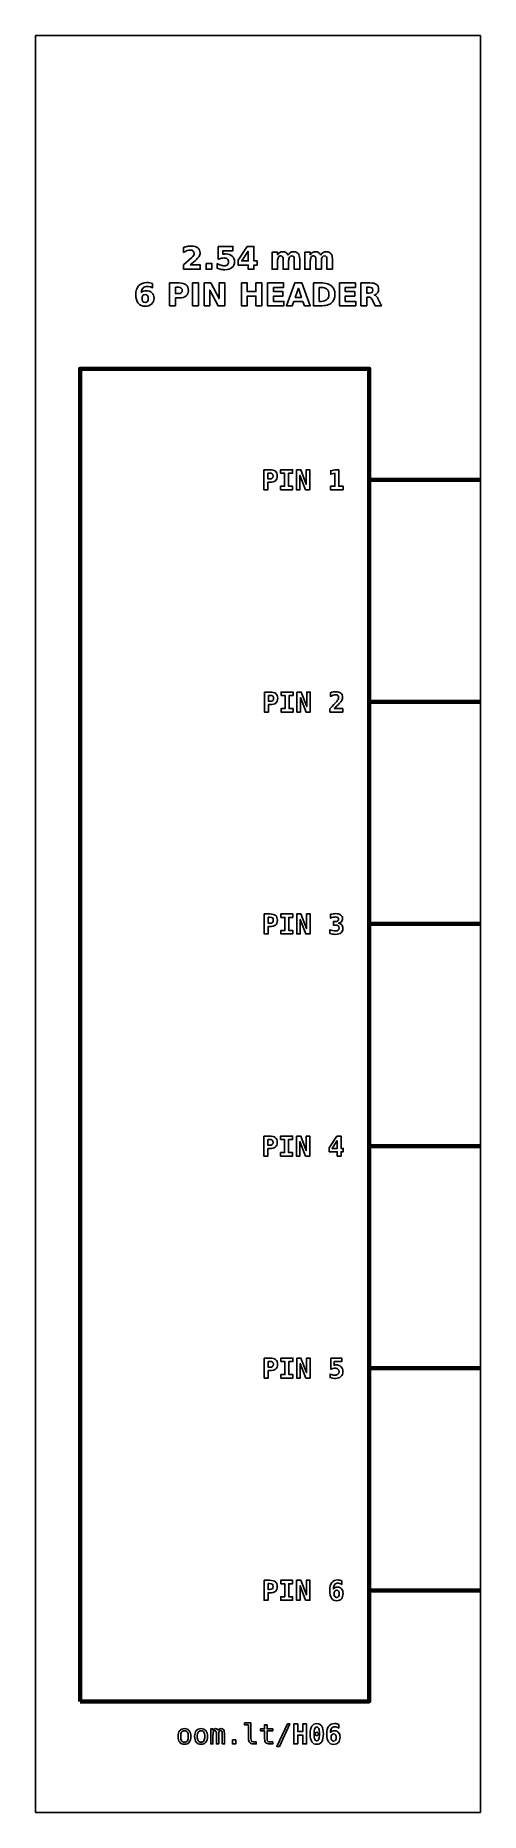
# Model space of a CAD drawing. Header units: centimetres. Extents: x -11.5 to -9.5, y -17.85 to -9.85.
import ezdxf

# ---------------------------------------------------------------- set-up
doc = ezdxf.new("R2010")
doc.units = ezdxf.units.CM
doc.header["$MEASUREMENT"] = 0
doc.layers.add('Layer 1', color=7, linetype='Continuous')

msp = doc.modelspace()

# ---------------------------------------------------------------- linework, layer by layer
at = {"layer": 'Layer 1', "color": 7}
msp.add_lwpolyline([(-11.5, -17.85), (-9.5, -17.85), (-9.5, -9.85), (-11.5, -9.85), (-11.5, -17.85)], close=True, dxfattribs=at)
at = {"layer": 'Layer 1', "color": 7, "lineweight": 100}
msp.add_lwpolyline([(-11.3, -17.35), (-10, -17.35), (-10, -11.35), (-11.3, -11.35), (-11.3, -17.35)], close=True, dxfattribs=at)
at = {"layer": 'Layer 1', "color": 250}
for points, knots in [([(-10.80503, -10.88297), (-10.80503, -10.88297), (-10.75975, -10.88297), (-10.75975, -10.88297), (-10.75975, -10.88297), (-10.75975, -10.88297), (-10.75975, -10.90247), (-10.75975, -10.90247), (-10.75975, -10.90247), (-10.75975, -10.90247), (-10.83452, -10.90247), (-10.83452, -10.90247), (-10.83452, -10.90247), (-10.83452, -10.90247), (-10.83452, -10.88297), (-10.83452, -10.88297), (-10.83452, -10.88297), (-10.83452, -10.88297), (-10.79696, -10.84984), (-10.79696, -10.84984), (-10.79696, -10.84984), (-10.7936, -10.8468), (-10.79113, -10.84384), (-10.78953, -10.84095), (-10.78953, -10.84095), (-10.78791, -10.83805), (-10.78711, -10.83504), (-10.78711, -10.83191), (-10.78711, -10.83191), (-10.78711, -10.82709), (-10.78873, -10.82321), (-10.79197, -10.82027), (-10.79197, -10.82027), (-10.7952, -10.81733), (-10.7995, -10.81588), (-10.80489, -10.81588), (-10.80489, -10.81588), (-10.80902, -10.81588), (-10.81354, -10.81677), (-10.81846, -10.81853), (-10.81846, -10.81853), (-10.82337, -10.8203), (-10.82864, -10.82293), (-10.83424, -10.82641), (-10.83424, -10.82641), (-10.83424, -10.82641), (-10.83424, -10.80381), (-10.83424, -10.80381), (-10.83424, -10.80381), (-10.82826, -10.80184), (-10.82236, -10.80033), (-10.81653, -10.7993), (-10.81653, -10.7993), (-10.81069, -10.79826), (-10.80498, -10.79774), (-10.79936, -10.79774), (-10.79936, -10.79774), (-10.78706, -10.79774), (-10.77749, -10.80045), (-10.77067, -10.80588), (-10.77067, -10.80588), (-10.76385, -10.81129), (-10.76044, -10.81884), (-10.76044, -10.82855), (-10.76044, -10.82855), (-10.76044, -10.83415), (-10.76189, -10.83937), (-10.76479, -10.84422), (-10.76479, -10.84422), (-10.76768, -10.84906), (-10.77377, -10.85555), (-10.78304, -10.86369), (-10.78304, -10.86369), (-10.78304, -10.86369), (-10.80503, -10.88297), (-10.80503, -10.88297)], [0, 0, 0, 0, 0.0526316, 0.0526316, 0.0526316, 0.0526316, 0.1052632, 0.1052632, 0.1052632, 0.1052632, 0.1578947, 0.1578947, 0.1578947, 0.1578947, 0.2105263, 0.2105263, 0.2105263, 0.2105263, 0.2631579, 0.2631579, 0.2631579, 0.2631579, 0.3157895, 0.3157895, 0.3157895, 0.3157895, 0.3684211, 0.3684211, 0.3684211, 0.3684211, 0.4210526, 0.4210526, 0.4210526, 0.4210526, 0.4736842, 0.4736842, 0.4736842, 0.4736842, 0.5263158, 0.5263158, 0.5263158, 0.5263158, 0.5789474, 0.5789474, 0.5789474, 0.5789474, 0.6315789, 0.6315789, 0.6315789, 0.6315789, 0.6842105, 0.6842105, 0.6842105, 0.6842105, 0.7368421, 0.7368421, 0.7368421, 0.7368421, 0.7894737, 0.7894737, 0.7894737, 0.7894737, 0.8421053, 0.8421053, 0.8421053, 0.8421053, 0.8947368, 0.8947368, 0.8947368, 0.8947368, 0.9473684, 0.9473684, 0.9473684, 0.9473684, 1, 1, 1, 1]), ([(-10.67894, -10.7996), (-10.67894, -10.7996), (-10.613, -10.7996), (-10.613, -10.7996), (-10.613, -10.7996), (-10.613, -10.7996), (-10.613, -10.8191), (-10.613, -10.8191), (-10.613, -10.8191), (-10.613, -10.8191), (-10.6578, -10.8191), (-10.6578, -10.8191), (-10.6578, -10.8191), (-10.6578, -10.8191), (-10.6578, -10.83502), (-10.6578, -10.83502), (-10.6578, -10.83502), (-10.65578, -10.83448), (-10.65375, -10.83406), (-10.65171, -10.83375), (-10.65171, -10.83375), (-10.64966, -10.83344), (-10.64752, -10.8333), (-10.64533, -10.8333), (-10.64533, -10.8333), (-10.63278, -10.8333), (-10.62302, -10.83643), (-10.61603, -10.84271), (-10.61603, -10.84271), (-10.60905, -10.84897), (-10.60557, -10.85771), (-10.60557, -10.86891), (-10.60557, -10.86891), (-10.60557, -10.88003), (-10.60938, -10.88874), (-10.61697, -10.89504), (-10.61697, -10.89504), (-10.62457, -10.90132), (-10.63513, -10.90447), (-10.64863, -10.90447), (-10.64863, -10.90447), (-10.65446, -10.90447), (-10.66025, -10.9039), (-10.66596, -10.90278), (-10.66596, -10.90278), (-10.67168, -10.90165), (-10.67737, -10.89995), (-10.68301, -10.89765), (-10.68301, -10.89765), (-10.68301, -10.89765), (-10.68301, -10.87676), (-10.68301, -10.87676), (-10.68301, -10.87676), (-10.67741, -10.87999), (-10.6721, -10.88239), (-10.66707, -10.88398), (-10.66707, -10.88398), (-10.66203, -10.88561), (-10.65728, -10.88641), (-10.65284, -10.88641), (-10.65284, -10.88641), (-10.64639, -10.88641), (-10.64134, -10.88483), (-10.63764, -10.88168), (-10.63764, -10.88168), (-10.63395, -10.87855), (-10.63209, -10.8743), (-10.63209, -10.86891), (-10.63209, -10.86891), (-10.63209, -10.8635), (-10.63395, -10.85924), (-10.63764, -10.85612), (-10.63764, -10.85612), (-10.64134, -10.85299), (-10.64639, -10.85144), (-10.65284, -10.85144), (-10.65284, -10.85144), (-10.65665, -10.85144), (-10.66072, -10.85193), (-10.66502, -10.85292), (-10.66502, -10.85292), (-10.66935, -10.8539), (-10.67398, -10.85543), (-10.67894, -10.8575), (-10.67894, -10.8575), (-10.67894, -10.8575), (-10.67894, -10.7996), (-10.67894, -10.7996)], [0, 0, 0, 0, 0.0454545, 0.0454545, 0.0454545, 0.0454545, 0.0909091, 0.0909091, 0.0909091, 0.0909091, 0.1363636, 0.1363636, 0.1363636, 0.1363636, 0.1818182, 0.1818182, 0.1818182, 0.1818182, 0.2272727, 0.2272727, 0.2272727, 0.2272727, 0.2727273, 0.2727273, 0.2727273, 0.2727273, 0.3181818, 0.3181818, 0.3181818, 0.3181818, 0.3636364, 0.3636364, 0.3636364, 0.3636364, 0.4090909, 0.4090909, 0.4090909, 0.4090909, 0.4545455, 0.4545455, 0.4545455, 0.4545455, 0.5, 0.5, 0.5, 0.5, 0.5454545, 0.5454545, 0.5454545, 0.5454545, 0.5909091, 0.5909091, 0.5909091, 0.5909091, 0.6363636, 0.6363636, 0.6363636, 0.6363636, 0.6818182, 0.6818182, 0.6818182, 0.6818182, 0.7272727, 0.7272727, 0.7272727, 0.7272727, 0.7727273, 0.7727273, 0.7727273, 0.7727273, 0.8181818, 0.8181818, 0.8181818, 0.8181818, 0.8636364, 0.8636364, 0.8636364, 0.8636364, 0.9090909, 0.9090909, 0.9090909, 0.9090909, 0.9545455, 0.9545455, 0.9545455, 0.9545455, 1, 1, 1, 1]), ([(-10.54816, -10.7996), (-10.54816, -10.7996), (-10.51866, -10.7996), (-10.51866, -10.7996), (-10.51866, -10.7996), (-10.51866, -10.7996), (-10.51866, -10.86451), (-10.51866, -10.86451), (-10.51866, -10.86451), (-10.51866, -10.86451), (-10.50399, -10.86451), (-10.50399, -10.86451), (-10.50399, -10.86451), (-10.50399, -10.86451), (-10.50399, -10.88373), (-10.50399, -10.88373), (-10.50399, -10.88373), (-10.50399, -10.88373), (-10.51866, -10.88373), (-10.51866, -10.88373), (-10.51866, -10.88373), (-10.51866, -10.88373), (-10.51866, -10.90247), (-10.51866, -10.90247), (-10.51866, -10.90247), (-10.51866, -10.90247), (-10.54373, -10.90247), (-10.54373, -10.90247), (-10.54373, -10.90247), (-10.54373, -10.90247), (-10.54373, -10.88373), (-10.54373, -10.88373), (-10.54373, -10.88373), (-10.54373, -10.88373), (-10.58936, -10.88373), (-10.58936, -10.88373), (-10.58936, -10.88373), (-10.58936, -10.88373), (-10.58936, -10.86098), (-10.58936, -10.86098), (-10.58936, -10.86098), (-10.58936, -10.86098), (-10.54816, -10.7996), (-10.54816, -10.7996)], [0, 0, 0, 0, 0.0909091, 0.0909091, 0.0909091, 0.0909091, 0.1818182, 0.1818182, 0.1818182, 0.1818182, 0.2727273, 0.2727273, 0.2727273, 0.2727273, 0.3636364, 0.3636364, 0.3636364, 0.3636364, 0.4545455, 0.4545455, 0.4545455, 0.4545455, 0.5454545, 0.5454545, 0.5454545, 0.5454545, 0.6363636, 0.6363636, 0.6363636, 0.6363636, 0.7272727, 0.7272727, 0.7272727, 0.7272727, 0.8181818, 0.8181818, 0.8181818, 0.8181818, 0.9090909, 0.9090909, 0.9090909, 0.9090909, 1, 1, 1, 1]), ([(-10.73311, -10.8758), (-10.73311, -10.8758), (-10.70829, -10.8758), (-10.70829, -10.8758), (-10.70829, -10.8758), (-10.70829, -10.8758), (-10.70829, -10.90247), (-10.70829, -10.90247), (-10.70829, -10.90247), (-10.70829, -10.90247), (-10.73311, -10.90247), (-10.73311, -10.90247), (-10.73311, -10.90247), (-10.73311, -10.90247), (-10.73311, -10.8758), (-10.73311, -10.8758)], [0, 0, 0, 0, 0.25, 0.25, 0.25, 0.25, 0.5, 0.5, 0.5, 0.5, 0.75, 0.75, 0.75, 0.75, 1, 1, 1, 1]), ([(-10.54373, -10.82145), (-10.54373, -10.82145), (-10.57283, -10.86451), (-10.57283, -10.86451), (-10.57283, -10.86451), (-10.57283, -10.86451), (-10.54373, -10.86451), (-10.54373, -10.86451), (-10.54373, -10.86451), (-10.54373, -10.86451), (-10.54373, -10.82145), (-10.54373, -10.82145)], [0, 0, 0, 0, 0.3333333, 0.3333333, 0.3333333, 0.3333333, 0.6666667, 0.6666667, 0.6666667, 0.6666667, 1, 1, 1, 1]), ([(-10.36502, -10.83812), (-10.36189, -10.83335), (-10.3582, -10.8297), (-10.35389, -10.82721), (-10.35389, -10.82721), (-10.34959, -10.82469), (-10.34489, -10.82345), (-10.33974, -10.82345), (-10.33974, -10.82345), (-10.33087, -10.82345), (-10.32412, -10.82618), (-10.31949, -10.83166), (-10.31949, -10.83166), (-10.31485, -10.83711), (-10.31252, -10.84506), (-10.31252, -10.85548), (-10.31252, -10.85548), (-10.31252, -10.85548), (-10.31252, -10.90247), (-10.31252, -10.90247), (-10.31252, -10.90247), (-10.31252, -10.90247), (-10.33734, -10.90247), (-10.33734, -10.90247), (-10.33734, -10.90247), (-10.33734, -10.90247), (-10.33734, -10.86223), (-10.33734, -10.86223), (-10.33734, -10.86223), (-10.33729, -10.86164), (-10.33727, -10.86103), (-10.33724, -10.86037), (-10.33724, -10.86037), (-10.33722, -10.85974), (-10.3372, -10.85882), (-10.3372, -10.85762), (-10.3372, -10.85762), (-10.3372, -10.85216), (-10.33799, -10.84819), (-10.33962, -10.84574), (-10.33962, -10.84574), (-10.34122, -10.84327), (-10.3438, -10.84205), (-10.34738, -10.84205), (-10.34738, -10.84205), (-10.35208, -10.84205), (-10.35568, -10.84398), (-10.35824, -10.84784), (-10.35824, -10.84784), (-10.36078, -10.85169), (-10.3621, -10.85727), (-10.3622, -10.86458), (-10.3622, -10.86458), (-10.3622, -10.86458), (-10.3622, -10.90247), (-10.3622, -10.90247), (-10.3622, -10.90247), (-10.3622, -10.90247), (-10.38701, -10.90247), (-10.38701, -10.90247), (-10.38701, -10.90247), (-10.38701, -10.90247), (-10.38701, -10.86223), (-10.38701, -10.86223), (-10.38701, -10.86223), (-10.38701, -10.85369), (-10.38774, -10.84819), (-10.38922, -10.84574), (-10.38922, -10.84574), (-10.39068, -10.84327), (-10.39329, -10.84205), (-10.39705, -10.84205), (-10.39705, -10.84205), (-10.4018, -10.84205), (-10.40545, -10.844), (-10.40801, -10.84788), (-10.40801, -10.84788), (-10.41057, -10.85176), (-10.41187, -10.85729), (-10.41187, -10.86451), (-10.41187, -10.86451), (-10.41187, -10.86451), (-10.41187, -10.90247), (-10.41187, -10.90247), (-10.41187, -10.90247), (-10.41187, -10.90247), (-10.43668, -10.90247), (-10.43668, -10.90247), (-10.43668, -10.90247), (-10.43668, -10.90247), (-10.43668, -10.82531), (-10.43668, -10.82531), (-10.43668, -10.82531), (-10.43668, -10.82531), (-10.41187, -10.82531), (-10.41187, -10.82531), (-10.41187, -10.82531), (-10.41187, -10.82531), (-10.41187, -10.83662), (-10.41187, -10.83662), (-10.41187, -10.83662), (-10.40883, -10.83224), (-10.40535, -10.82898), (-10.40142, -10.82676), (-10.40142, -10.82676), (-10.3975, -10.82455), (-10.39317, -10.82345), (-10.38844, -10.82345), (-10.38844, -10.82345), (-10.38313, -10.82345), (-10.3784, -10.82474), (-10.37433, -10.82731), (-10.37433, -10.82731), (-10.37024, -10.82989), (-10.36713, -10.83349), (-10.36502, -10.83812)], [0, 0, 0, 0, 0.0344828, 0.0344828, 0.0344828, 0.0344828, 0.0689655, 0.0689655, 0.0689655, 0.0689655, 0.1034483, 0.1034483, 0.1034483, 0.1034483, 0.137931, 0.137931, 0.137931, 0.137931, 0.1724138, 0.1724138, 0.1724138, 0.1724138, 0.2068966, 0.2068966, 0.2068966, 0.2068966, 0.2413793, 0.2413793, 0.2413793, 0.2413793, 0.2758621, 0.2758621, 0.2758621, 0.2758621, 0.3103448, 0.3103448, 0.3103448, 0.3103448, 0.3448276, 0.3448276, 0.3448276, 0.3448276, 0.3793103, 0.3793103, 0.3793103, 0.3793103, 0.4137931, 0.4137931, 0.4137931, 0.4137931, 0.4482759, 0.4482759, 0.4482759, 0.4482759, 0.4827586, 0.4827586, 0.4827586, 0.4827586, 0.5172414, 0.5172414, 0.5172414, 0.5172414, 0.5517241, 0.5517241, 0.5517241, 0.5517241, 0.5862069, 0.5862069, 0.5862069, 0.5862069, 0.6206897, 0.6206897, 0.6206897, 0.6206897, 0.6551724, 0.6551724, 0.6551724, 0.6551724, 0.6896552, 0.6896552, 0.6896552, 0.6896552, 0.7241379, 0.7241379, 0.7241379, 0.7241379, 0.7586207, 0.7586207, 0.7586207, 0.7586207, 0.7931034, 0.7931034, 0.7931034, 0.7931034, 0.8275862, 0.8275862, 0.8275862, 0.8275862, 0.862069, 0.862069, 0.862069, 0.862069, 0.8965517, 0.8965517, 0.8965517, 0.8965517, 0.9310345, 0.9310345, 0.9310345, 0.9310345, 0.9655172, 0.9655172, 0.9655172, 0.9655172, 1, 1, 1, 1]), ([(-10.21798, -10.83812), (-10.21485, -10.83335), (-10.21116, -10.8297), (-10.20685, -10.82721), (-10.20685, -10.82721), (-10.20255, -10.82469), (-10.19785, -10.82345), (-10.1927, -10.82345), (-10.1927, -10.82345), (-10.18383, -10.82345), (-10.17708, -10.82618), (-10.17245, -10.83166), (-10.17245, -10.83166), (-10.16781, -10.83711), (-10.16548, -10.84506), (-10.16548, -10.85548), (-10.16548, -10.85548), (-10.16548, -10.85548), (-10.16548, -10.90247), (-10.16548, -10.90247), (-10.16548, -10.90247), (-10.16548, -10.90247), (-10.1903, -10.90247), (-10.1903, -10.90247), (-10.1903, -10.90247), (-10.1903, -10.90247), (-10.1903, -10.86223), (-10.1903, -10.86223), (-10.1903, -10.86223), (-10.19025, -10.86164), (-10.19023, -10.86103), (-10.1902, -10.86037), (-10.1902, -10.86037), (-10.19018, -10.85974), (-10.19016, -10.85882), (-10.19016, -10.85762), (-10.19016, -10.85762), (-10.19016, -10.85216), (-10.19095, -10.84819), (-10.19258, -10.84574), (-10.19258, -10.84574), (-10.19418, -10.84327), (-10.19676, -10.84205), (-10.20034, -10.84205), (-10.20034, -10.84205), (-10.20504, -10.84205), (-10.20864, -10.84398), (-10.2112, -10.84784), (-10.2112, -10.84784), (-10.21374, -10.85169), (-10.21506, -10.85727), (-10.21516, -10.86458), (-10.21516, -10.86458), (-10.21516, -10.86458), (-10.21516, -10.90247), (-10.21516, -10.90247), (-10.21516, -10.90247), (-10.21516, -10.90247), (-10.23997, -10.90247), (-10.23997, -10.90247), (-10.23997, -10.90247), (-10.23997, -10.90247), (-10.23997, -10.86223), (-10.23997, -10.86223), (-10.23997, -10.86223), (-10.23997, -10.85369), (-10.2407, -10.84819), (-10.24218, -10.84574), (-10.24218, -10.84574), (-10.24364, -10.84327), (-10.24625, -10.84205), (-10.25001, -10.84205), (-10.25001, -10.84205), (-10.25476, -10.84205), (-10.25841, -10.844), (-10.26097, -10.84788), (-10.26097, -10.84788), (-10.26353, -10.85176), (-10.26483, -10.85729), (-10.26483, -10.86451), (-10.26483, -10.86451), (-10.26483, -10.86451), (-10.26483, -10.90247), (-10.26483, -10.90247), (-10.26483, -10.90247), (-10.26483, -10.90247), (-10.28964, -10.90247), (-10.28964, -10.90247), (-10.28964, -10.90247), (-10.28964, -10.90247), (-10.28964, -10.82531), (-10.28964, -10.82531), (-10.28964, -10.82531), (-10.28964, -10.82531), (-10.26483, -10.82531), (-10.26483, -10.82531), (-10.26483, -10.82531), (-10.26483, -10.82531), (-10.26483, -10.83662), (-10.26483, -10.83662), (-10.26483, -10.83662), (-10.26179, -10.83224), (-10.25831, -10.82898), (-10.25438, -10.82676), (-10.25438, -10.82676), (-10.25046, -10.82455), (-10.24613, -10.82345), (-10.2414, -10.82345), (-10.2414, -10.82345), (-10.23609, -10.82345), (-10.23136, -10.82474), (-10.22729, -10.82731), (-10.22729, -10.82731), (-10.2232, -10.82989), (-10.22009, -10.83349), (-10.21798, -10.83812)], [0, 0, 0, 0, 0.0344828, 0.0344828, 0.0344828, 0.0344828, 0.0689655, 0.0689655, 0.0689655, 0.0689655, 0.1034483, 0.1034483, 0.1034483, 0.1034483, 0.137931, 0.137931, 0.137931, 0.137931, 0.1724138, 0.1724138, 0.1724138, 0.1724138, 0.2068966, 0.2068966, 0.2068966, 0.2068966, 0.2413793, 0.2413793, 0.2413793, 0.2413793, 0.2758621, 0.2758621, 0.2758621, 0.2758621, 0.3103448, 0.3103448, 0.3103448, 0.3103448, 0.3448276, 0.3448276, 0.3448276, 0.3448276, 0.3793103, 0.3793103, 0.3793103, 0.3793103, 0.4137931, 0.4137931, 0.4137931, 0.4137931, 0.4482759, 0.4482759, 0.4482759, 0.4482759, 0.4827586, 0.4827586, 0.4827586, 0.4827586, 0.5172414, 0.5172414, 0.5172414, 0.5172414, 0.5517241, 0.5517241, 0.5517241, 0.5517241, 0.5862069, 0.5862069, 0.5862069, 0.5862069, 0.6206897, 0.6206897, 0.6206897, 0.6206897, 0.6551724, 0.6551724, 0.6551724, 0.6551724, 0.6896552, 0.6896552, 0.6896552, 0.6896552, 0.7241379, 0.7241379, 0.7241379, 0.7241379, 0.7586207, 0.7586207, 0.7586207, 0.7586207, 0.7931034, 0.7931034, 0.7931034, 0.7931034, 0.8275862, 0.8275862, 0.8275862, 0.8275862, 0.862069, 0.862069, 0.862069, 0.862069, 0.8965517, 0.8965517, 0.8965517, 0.8965517, 0.9310345, 0.9310345, 0.9310345, 0.9310345, 0.9655172, 0.9655172, 0.9655172, 0.9655172, 1, 1, 1, 1]), ([(-10.97432, -10.96653), (-10.97432, -10.96653), (-10.97432, -10.98556), (-10.97432, -10.98556), (-10.97432, -10.98556), (-10.97869, -10.98349), (-10.98278, -10.98196), (-10.98664, -10.98097), (-10.98664, -10.98097), (-10.9905, -10.97998), (-10.99428, -10.97949), (-10.99795, -10.97949), (-10.99795, -10.97949), (-11.00586, -10.97949), (-11.01199, -10.98168), (-11.01641, -10.98608), (-11.01641, -10.98608), (-11.02081, -10.99045), (-11.0234, -10.99696), (-11.02413, -11.0056), (-11.02413, -11.0056), (-11.0211, -11.00336), (-11.0178, -11.00167), (-11.01427, -11.00054), (-11.01427, -11.00054), (-11.01075, -10.99941), (-11.00689, -10.99885), (-11.0027, -10.99885), (-11.0027, -10.99885), (-10.99219, -10.99885), (-10.9837, -11.00193), (-10.97726, -11.00809), (-10.97726, -11.00809), (-10.97079, -11.01423), (-10.96757, -11.02229), (-10.96757, -11.03227), (-10.96757, -11.03227), (-10.96757, -11.0433), (-10.97117, -11.05212), (-10.97839, -11.05877), (-10.97839, -11.05877), (-10.98558, -11.0654), (-10.99527, -11.06872), (-11.00738, -11.06872), (-11.00738, -11.06872), (-11.02074, -11.06872), (-11.03109, -11.0642), (-11.03843, -11.05517), (-11.03843, -11.05517), (-11.04574, -11.04616), (-11.04941, -11.03335), (-11.04941, -11.01677), (-11.04941, -11.01677), (-11.04941, -10.99979), (-11.04513, -10.98643), (-11.03657, -10.97672), (-11.03657, -10.97672), (-11.02799, -10.967), (-11.01625, -10.96213), (-11.00132, -10.96213), (-11.00132, -10.96213), (-10.99659, -10.96213), (-10.992, -10.96251), (-10.98753, -10.96324), (-10.98753, -10.96324), (-10.98309, -10.96397), (-10.97869, -10.96507), (-10.97432, -10.96653)], [0, 0, 0, 0, 0.0588235, 0.0588235, 0.0588235, 0.0588235, 0.1176471, 0.1176471, 0.1176471, 0.1176471, 0.1764706, 0.1764706, 0.1764706, 0.1764706, 0.2352941, 0.2352941, 0.2352941, 0.2352941, 0.2941176, 0.2941176, 0.2941176, 0.2941176, 0.3529412, 0.3529412, 0.3529412, 0.3529412, 0.4117647, 0.4117647, 0.4117647, 0.4117647, 0.4705882, 0.4705882, 0.4705882, 0.4705882, 0.5294118, 0.5294118, 0.5294118, 0.5294118, 0.5882353, 0.5882353, 0.5882353, 0.5882353, 0.6470588, 0.6470588, 0.6470588, 0.6470588, 0.7058824, 0.7058824, 0.7058824, 0.7058824, 0.7647059, 0.7647059, 0.7647059, 0.7647059, 0.8235294, 0.8235294, 0.8235294, 0.8235294, 0.8823529, 0.8823529, 0.8823529, 0.8823529, 0.9411765, 0.9411765, 0.9411765, 0.9411765, 1, 1, 1, 1]), ([(-11.0071, -11.01594), (-11.01176, -11.01594), (-11.01524, -11.01745), (-11.01754, -11.02046), (-11.01754, -11.02046), (-11.01987, -11.02347), (-11.02102, -11.02799), (-11.02102, -11.03398), (-11.02102, -11.03398), (-11.02102, -11.04), (-11.01987, -11.04452), (-11.01754, -11.04753), (-11.01754, -11.04753), (-11.01524, -11.05054), (-11.01176, -11.05204), (-11.0071, -11.05204), (-11.0071, -11.05204), (-11.00242, -11.05204), (-10.99892, -11.05054), (-10.99661, -11.04753), (-10.99661, -11.04753), (-10.99428, -11.04452), (-10.99313, -11.04), (-10.99313, -11.03398), (-10.99313, -11.03398), (-10.99313, -11.02799), (-10.99428, -11.02347), (-10.99661, -11.02046), (-10.99661, -11.02046), (-10.99892, -11.01745), (-11.00242, -11.01594), (-11.0071, -11.01594)], [0, 0, 0, 0, 0.125, 0.125, 0.125, 0.125, 0.25, 0.25, 0.25, 0.25, 0.375, 0.375, 0.375, 0.375, 0.5, 0.5, 0.5, 0.5, 0.625, 0.625, 0.625, 0.625, 0.75, 0.75, 0.75, 0.75, 0.875, 0.875, 0.875, 0.875, 1, 1, 1, 1]), ([(-10.89788, -10.96385), (-10.89788, -10.96385), (-10.85386, -10.96385), (-10.85386, -10.96385), (-10.85386, -10.96385), (-10.84076, -10.96385), (-10.83071, -10.96677), (-10.8237, -10.97258), (-10.8237, -10.97258), (-10.8167, -10.97839), (-10.81319, -10.98666), (-10.81319, -10.99741), (-10.81319, -10.99741), (-10.81319, -11.00818), (-10.8167, -11.01648), (-10.8237, -11.02229), (-10.8237, -11.02229), (-10.83071, -11.0281), (-10.84076, -11.03102), (-10.85386, -11.03102), (-10.85386, -11.03102), (-10.85386, -11.03102), (-10.87135, -11.03102), (-10.87135, -11.03102), (-10.87135, -11.03102), (-10.87135, -11.03102), (-10.87135, -11.06672), (-10.87135, -11.06672), (-10.87135, -11.06672), (-10.87135, -11.06672), (-10.89788, -11.06672), (-10.89788, -11.06672), (-10.89788, -11.06672), (-10.89788, -11.06672), (-10.89788, -10.96385), (-10.89788, -10.96385)], [0, 0, 0, 0, 0.1111111, 0.1111111, 0.1111111, 0.1111111, 0.2222222, 0.2222222, 0.2222222, 0.2222222, 0.3333333, 0.3333333, 0.3333333, 0.3333333, 0.4444444, 0.4444444, 0.4444444, 0.4444444, 0.5555556, 0.5555556, 0.5555556, 0.5555556, 0.6666667, 0.6666667, 0.6666667, 0.6666667, 0.7777778, 0.7777778, 0.7777778, 0.7777778, 0.8888889, 0.8888889, 0.8888889, 0.8888889, 1, 1, 1, 1]), ([(-10.87135, -10.98307), (-10.87135, -10.98307), (-10.87135, -11.0118), (-10.87135, -11.0118), (-10.87135, -11.0118), (-10.87135, -11.0118), (-10.85668, -11.0118), (-10.85668, -11.0118), (-10.85668, -11.0118), (-10.85153, -11.0118), (-10.84755, -11.01056), (-10.84475, -11.00804), (-10.84475, -11.00804), (-10.84195, -11.00555), (-10.84054, -11.002), (-10.84054, -10.99741), (-10.84054, -10.99741), (-10.84054, -10.9928), (-10.84195, -10.98927), (-10.84475, -10.98678), (-10.84475, -10.98678), (-10.84755, -10.98431), (-10.85153, -10.98307), (-10.85668, -10.98307), (-10.85668, -10.98307), (-10.85668, -10.98307), (-10.87135, -10.98307), (-10.87135, -10.98307)], [0, 0, 0, 0, 0.1428571, 0.1428571, 0.1428571, 0.1428571, 0.2857143, 0.2857143, 0.2857143, 0.2857143, 0.4285714, 0.4285714, 0.4285714, 0.4285714, 0.5714286, 0.5714286, 0.5714286, 0.5714286, 0.7142857, 0.7142857, 0.7142857, 0.7142857, 0.8571429, 0.8571429, 0.8571429, 0.8571429, 1, 1, 1, 1]), ([(-10.79447, -10.96385), (-10.79447, -10.96385), (-10.76794, -10.96385), (-10.76794, -10.96385), (-10.76794, -10.96385), (-10.76794, -10.96385), (-10.76794, -11.06672), (-10.76794, -11.06672), (-10.76794, -11.06672), (-10.76794, -11.06672), (-10.79447, -11.06672), (-10.79447, -11.06672), (-10.79447, -11.06672), (-10.79447, -11.06672), (-10.79447, -10.96385), (-10.79447, -10.96385)], [0, 0, 0, 0, 0.25, 0.25, 0.25, 0.25, 0.5, 0.5, 0.5, 0.5, 0.75, 0.75, 0.75, 0.75, 1, 1, 1, 1]), ([(-10.74198, -10.96385), (-10.74198, -10.96385), (-10.71235, -10.96385), (-10.71235, -10.96385), (-10.71235, -10.96385), (-10.71235, -10.96385), (-10.67493, -11.03441), (-10.67493, -11.03441), (-10.67493, -11.03441), (-10.67493, -11.03441), (-10.67493, -10.96385), (-10.67493, -10.96385), (-10.67493, -10.96385), (-10.67493, -10.96385), (-10.64979, -10.96385), (-10.64979, -10.96385), (-10.64979, -10.96385), (-10.64979, -10.96385), (-10.64979, -11.06672), (-10.64979, -11.06672), (-10.64979, -11.06672), (-10.64979, -11.06672), (-10.67942, -11.06672), (-10.67942, -11.06672), (-10.67942, -11.06672), (-10.67942, -11.06672), (-10.71684, -10.99616), (-10.71684, -10.99616), (-10.71684, -10.99616), (-10.71684, -10.99616), (-10.71684, -11.06672), (-10.71684, -11.06672), (-10.71684, -11.06672), (-10.71684, -11.06672), (-10.74198, -11.06672), (-10.74198, -11.06672), (-10.74198, -11.06672), (-10.74198, -11.06672), (-10.74198, -10.96385), (-10.74198, -10.96385)], [0, 0, 0, 0, 0.1, 0.1, 0.1, 0.1, 0.2, 0.2, 0.2, 0.2, 0.3, 0.3, 0.3, 0.3, 0.4, 0.4, 0.4, 0.4, 0.5, 0.5, 0.5, 0.5, 0.6, 0.6, 0.6, 0.6, 0.7, 0.7, 0.7, 0.7, 0.8, 0.8, 0.8, 0.8, 0.9, 0.9, 0.9, 0.9, 1, 1, 1, 1]), ([(-10.57476, -10.96385), (-10.57476, -10.96385), (-10.54823, -10.96385), (-10.54823, -10.96385), (-10.54823, -10.96385), (-10.54823, -10.96385), (-10.54823, -11.00306), (-10.54823, -11.00306), (-10.54823, -11.00306), (-10.54823, -11.00306), (-10.5091, -11.00306), (-10.5091, -11.00306), (-10.5091, -11.00306), (-10.5091, -11.00306), (-10.5091, -10.96385), (-10.5091, -10.96385), (-10.5091, -10.96385), (-10.5091, -10.96385), (-10.48257, -10.96385), (-10.48257, -10.96385), (-10.48257, -10.96385), (-10.48257, -10.96385), (-10.48257, -11.06672), (-10.48257, -11.06672), (-10.48257, -11.06672), (-10.48257, -11.06672), (-10.5091, -11.06672), (-10.5091, -11.06672), (-10.5091, -11.06672), (-10.5091, -11.06672), (-10.5091, -11.02312), (-10.5091, -11.02312), (-10.5091, -11.02312), (-10.5091, -11.02312), (-10.54823, -11.02312), (-10.54823, -11.02312), (-10.54823, -11.02312), (-10.54823, -11.02312), (-10.54823, -11.06672), (-10.54823, -11.06672), (-10.54823, -11.06672), (-10.54823, -11.06672), (-10.57476, -11.06672), (-10.57476, -11.06672), (-10.57476, -11.06672), (-10.57476, -11.06672), (-10.57476, -10.96385), (-10.57476, -10.96385)], [0, 0, 0, 0, 0.0833333, 0.0833333, 0.0833333, 0.0833333, 0.1666667, 0.1666667, 0.1666667, 0.1666667, 0.25, 0.25, 0.25, 0.25, 0.3333333, 0.3333333, 0.3333333, 0.3333333, 0.4166667, 0.4166667, 0.4166667, 0.4166667, 0.5, 0.5, 0.5, 0.5, 0.5833333, 0.5833333, 0.5833333, 0.5833333, 0.6666667, 0.6666667, 0.6666667, 0.6666667, 0.75, 0.75, 0.75, 0.75, 0.8333333, 0.8333333, 0.8333333, 0.8333333, 0.9166667, 0.9166667, 0.9166667, 0.9166667, 1, 1, 1, 1]), ([(-10.45667, -10.96385), (-10.45667, -10.96385), (-10.38508, -10.96385), (-10.38508, -10.96385), (-10.38508, -10.96385), (-10.38508, -10.96385), (-10.38508, -10.98391), (-10.38508, -10.98391), (-10.38508, -10.98391), (-10.38508, -10.98391), (-10.43014, -10.98391), (-10.43014, -10.98391), (-10.43014, -10.98391), (-10.43014, -10.98391), (-10.43014, -11.00306), (-10.43014, -11.00306), (-10.43014, -11.00306), (-10.43014, -11.00306), (-10.38779, -11.00306), (-10.38779, -11.00306), (-10.38779, -11.00306), (-10.38779, -11.00306), (-10.38779, -11.02312), (-10.38779, -11.02312), (-10.38779, -11.02312), (-10.38779, -11.02312), (-10.43014, -11.02312), (-10.43014, -11.02312), (-10.43014, -11.02312), (-10.43014, -11.02312), (-10.43014, -11.04666), (-10.43014, -11.04666), (-10.43014, -11.04666), (-10.43014, -11.04666), (-10.38358, -11.04666), (-10.38358, -11.04666), (-10.38358, -11.04666), (-10.38358, -11.04666), (-10.38358, -11.06672), (-10.38358, -11.06672), (-10.38358, -11.06672), (-10.38358, -11.06672), (-10.45667, -11.06672), (-10.45667, -11.06672), (-10.45667, -11.06672), (-10.45667, -11.06672), (-10.45667, -10.96385), (-10.45667, -10.96385)], [0, 0, 0, 0, 0.0833333, 0.0833333, 0.0833333, 0.0833333, 0.1666667, 0.1666667, 0.1666667, 0.1666667, 0.25, 0.25, 0.25, 0.25, 0.3333333, 0.3333333, 0.3333333, 0.3333333, 0.4166667, 0.4166667, 0.4166667, 0.4166667, 0.5, 0.5, 0.5, 0.5, 0.5833333, 0.5833333, 0.5833333, 0.5833333, 0.6666667, 0.6666667, 0.6666667, 0.6666667, 0.75, 0.75, 0.75, 0.75, 0.8333333, 0.8333333, 0.8333333, 0.8333333, 0.9166667, 0.9166667, 0.9166667, 0.9166667, 1, 1, 1, 1]), ([(-10.29785, -11.048), (-10.29785, -11.048), (-10.33934, -11.048), (-10.33934, -11.048), (-10.33934, -11.048), (-10.33934, -11.048), (-10.34588, -11.06672), (-10.34588, -11.06672), (-10.34588, -11.06672), (-10.34588, -11.06672), (-10.37255, -11.06672), (-10.37255, -11.06672), (-10.37255, -11.06672), (-10.37255, -11.06672), (-10.33445, -10.96385), (-10.33445, -10.96385), (-10.33445, -10.96385), (-10.33445, -10.96385), (-10.30282, -10.96385), (-10.30282, -10.96385), (-10.30282, -10.96385), (-10.30282, -10.96385), (-10.26472, -11.06672), (-10.26472, -11.06672), (-10.26472, -11.06672), (-10.26472, -11.06672), (-10.29139, -11.06672), (-10.29139, -11.06672), (-10.29139, -11.06672), (-10.29139, -11.06672), (-10.29785, -11.048), (-10.29785, -11.048)], [0, 0, 0, 0, 0.125, 0.125, 0.125, 0.125, 0.25, 0.25, 0.25, 0.25, 0.375, 0.375, 0.375, 0.375, 0.5, 0.5, 0.5, 0.5, 0.625, 0.625, 0.625, 0.625, 0.75, 0.75, 0.75, 0.75, 0.875, 0.875, 0.875, 0.875, 1, 1, 1, 1]), ([(-10.33273, -11.0289), (-10.33273, -11.0289), (-10.30453, -11.0289), (-10.30453, -11.0289), (-10.30453, -11.0289), (-10.30453, -11.0289), (-10.3186, -10.98798), (-10.3186, -10.98798), (-10.3186, -10.98798), (-10.3186, -10.98798), (-10.33273, -11.0289), (-10.33273, -11.0289)], [0, 0, 0, 0, 0.3333333, 0.3333333, 0.3333333, 0.3333333, 0.6666667, 0.6666667, 0.6666667, 0.6666667, 1, 1, 1, 1]), ([(-10.25105, -10.96385), (-10.25105, -10.96385), (-10.22306, -10.96385), (-10.22306, -10.96385), (-10.22306, -10.96385), (-10.20745, -10.96385), (-10.19583, -10.96496), (-10.18819, -10.96719), (-10.18819, -10.96719), (-10.18054, -10.96942), (-10.17398, -10.97319), (-10.1685, -10.97853), (-10.1685, -10.97853), (-10.16368, -10.98316), (-10.16011, -10.98852), (-10.15775, -10.99459), (-10.15775, -10.99459), (-10.15543, -11.00063), (-10.15425, -11.0075), (-10.15425, -11.01519), (-10.15425, -11.01519), (-10.15425, -11.02295), (-10.15543, -11.02987), (-10.15775, -11.03596), (-10.15775, -11.03596), (-10.16011, -11.04205), (-10.16368, -11.04741), (-10.1685, -11.05204), (-10.1685, -11.05204), (-10.17403, -11.05738), (-10.18064, -11.06115), (-10.18835, -11.06338), (-10.18835, -11.06338), (-10.19607, -11.06561), (-10.20764, -11.06672), (-10.22306, -11.06672), (-10.22306, -11.06672), (-10.22306, -11.06672), (-10.25105, -11.06672), (-10.25105, -11.06672), (-10.25105, -11.06672), (-10.25105, -11.06672), (-10.25105, -10.96385), (-10.25105, -10.96385)], [0, 0, 0, 0, 0.0909091, 0.0909091, 0.0909091, 0.0909091, 0.1818182, 0.1818182, 0.1818182, 0.1818182, 0.2727273, 0.2727273, 0.2727273, 0.2727273, 0.3636364, 0.3636364, 0.3636364, 0.3636364, 0.4545455, 0.4545455, 0.4545455, 0.4545455, 0.5454545, 0.5454545, 0.5454545, 0.5454545, 0.6363636, 0.6363636, 0.6363636, 0.6363636, 0.7272727, 0.7272727, 0.7272727, 0.7272727, 0.8181818, 0.8181818, 0.8181818, 0.8181818, 0.9090909, 0.9090909, 0.9090909, 0.9090909, 1, 1, 1, 1]), ([(-10.22452, -10.98391), (-10.22452, -10.98391), (-10.22452, -11.04666), (-10.22452, -11.04666), (-10.22452, -11.04666), (-10.22452, -11.04666), (-10.21502, -11.04666), (-10.21502, -11.04666), (-10.21502, -11.04666), (-10.20418, -11.04666), (-10.1959, -11.04398), (-10.19019, -11.03859), (-10.19019, -11.03859), (-10.18447, -11.03323), (-10.1816, -11.02542), (-10.1816, -11.01519), (-10.1816, -11.01519), (-10.1816, -11.00498), (-10.18445, -10.99722), (-10.19014, -10.99191), (-10.19014, -10.99191), (-10.19583, -10.98657), (-10.20413, -10.98391), (-10.21502, -10.98391), (-10.21502, -10.98391), (-10.21502, -10.98391), (-10.22452, -10.98391), (-10.22452, -10.98391)], [0, 0, 0, 0, 0.1428571, 0.1428571, 0.1428571, 0.1428571, 0.2857143, 0.2857143, 0.2857143, 0.2857143, 0.4285714, 0.4285714, 0.4285714, 0.4285714, 0.5714286, 0.5714286, 0.5714286, 0.5714286, 0.7142857, 0.7142857, 0.7142857, 0.7142857, 0.8571429, 0.8571429, 0.8571429, 0.8571429, 1, 1, 1, 1]), ([(-10.13393, -10.96385), (-10.13393, -10.96385), (-10.06234, -10.96385), (-10.06234, -10.96385), (-10.06234, -10.96385), (-10.06234, -10.96385), (-10.06234, -10.98391), (-10.06234, -10.98391), (-10.06234, -10.98391), (-10.06234, -10.98391), (-10.1074, -10.98391), (-10.1074, -10.98391), (-10.1074, -10.98391), (-10.1074, -10.98391), (-10.1074, -11.00306), (-10.1074, -11.00306), (-10.1074, -11.00306), (-10.1074, -11.00306), (-10.06505, -11.00306), (-10.06505, -11.00306), (-10.06505, -11.00306), (-10.06505, -11.00306), (-10.06505, -11.02312), (-10.06505, -11.02312), (-10.06505, -11.02312), (-10.06505, -11.02312), (-10.1074, -11.02312), (-10.1074, -11.02312), (-10.1074, -11.02312), (-10.1074, -11.02312), (-10.1074, -11.04666), (-10.1074, -11.04666), (-10.1074, -11.04666), (-10.1074, -11.04666), (-10.06084, -11.04666), (-10.06084, -11.04666), (-10.06084, -11.04666), (-10.06084, -11.04666), (-10.06084, -11.06672), (-10.06084, -11.06672), (-10.06084, -11.06672), (-10.06084, -11.06672), (-10.13393, -11.06672), (-10.13393, -11.06672), (-10.13393, -11.06672), (-10.13393, -11.06672), (-10.13393, -10.96385), (-10.13393, -10.96385)], [0, 0, 0, 0, 0.0833333, 0.0833333, 0.0833333, 0.0833333, 0.1666667, 0.1666667, 0.1666667, 0.1666667, 0.25, 0.25, 0.25, 0.25, 0.3333333, 0.3333333, 0.3333333, 0.3333333, 0.4166667, 0.4166667, 0.4166667, 0.4166667, 0.5, 0.5, 0.5, 0.5, 0.5833333, 0.5833333, 0.5833333, 0.5833333, 0.6666667, 0.6666667, 0.6666667, 0.6666667, 0.75, 0.75, 0.75, 0.75, 0.8333333, 0.8333333, 0.8333333, 0.8333333, 0.9166667, 0.9166667, 0.9166667, 0.9166667, 1, 1, 1, 1]), ([(-10.011, -11.0278), (-10.011, -11.0278), (-10.011, -11.06672), (-10.011, -11.06672), (-10.011, -11.06672), (-10.011, -11.06672), (-10.03753, -11.06672), (-10.03753, -11.06672), (-10.03753, -11.06672), (-10.03753, -11.06672), (-10.03753, -10.96385), (-10.03753, -10.96385), (-10.03753, -10.96385), (-10.03753, -10.96385), (-9.99701, -10.96385), (-9.99701, -10.96385), (-9.99701, -10.96385), (-9.98346, -10.96385), (-9.97351, -10.96613), (-9.96721, -10.97067), (-9.96721, -10.97067), (-9.96089, -10.97521), (-9.95773, -10.98241), (-9.95773, -10.99224), (-9.95773, -10.99224), (-9.95773, -10.99903), (-9.95938, -11.00463), (-9.96265, -11.00898), (-9.96265, -11.00898), (-9.96594, -11.01336), (-9.9709, -11.01658), (-9.97751, -11.01863), (-9.97751, -11.01863), (-9.97389, -11.01947), (-9.97062, -11.02133), (-9.96775, -11.02425), (-9.96775, -11.02425), (-9.96488, -11.02716), (-9.96199, -11.03158), (-9.95905, -11.03751), (-9.95905, -11.03751), (-9.95905, -11.03751), (-9.94463, -11.06672), (-9.94463, -11.06672), (-9.94463, -11.06672), (-9.94463, -11.06672), (-9.9729, -11.06672), (-9.9729, -11.06672), (-9.9729, -11.06672), (-9.9729, -11.06672), (-9.98544, -11.04116), (-9.98544, -11.04116), (-9.98544, -11.04116), (-9.98795, -11.03603), (-9.99052, -11.0325), (-9.99313, -11.03062), (-9.99313, -11.03062), (-9.99572, -11.02874), (-9.99917, -11.0278), (-10.0035, -11.0278), (-10.0035, -11.0278), (-10.0035, -11.0278), (-10.011, -11.0278), (-10.011, -11.0278)], [0, 0, 0, 0, 0.0625, 0.0625, 0.0625, 0.0625, 0.125, 0.125, 0.125, 0.125, 0.1875, 0.1875, 0.1875, 0.1875, 0.25, 0.25, 0.25, 0.25, 0.3125, 0.3125, 0.3125, 0.3125, 0.375, 0.375, 0.375, 0.375, 0.4375, 0.4375, 0.4375, 0.4375, 0.5, 0.5, 0.5, 0.5, 0.5625, 0.5625, 0.5625, 0.5625, 0.625, 0.625, 0.625, 0.625, 0.6875, 0.6875, 0.6875, 0.6875, 0.75, 0.75, 0.75, 0.75, 0.8125, 0.8125, 0.8125, 0.8125, 0.875, 0.875, 0.875, 0.875, 0.9375, 0.9375, 0.9375, 0.9375, 1, 1, 1, 1]), ([(-9.99983, -11.00948), (-9.99428, -11.00948), (-9.99028, -11.00844), (-9.98788, -11.00637), (-9.98788, -11.00637), (-9.98546, -11.0043), (-9.98426, -11.00089), (-9.98426, -10.99616), (-9.98426, -10.99616), (-9.98426, -10.99148), (-9.98546, -10.98812), (-9.98788, -10.9861), (-9.98788, -10.9861), (-9.99028, -10.98408), (-9.99428, -10.98307), (-9.99983, -10.98307), (-9.99983, -10.98307), (-9.99983, -10.98307), (-10.011, -10.98307), (-10.011, -10.98307), (-10.011, -10.98307), (-10.011, -10.98307), (-10.011, -11.00948), (-10.011, -11.00948), (-10.011, -11.00948), (-10.011, -11.00948), (-9.99983, -11.00948), (-9.99983, -11.00948)], [0, 0, 0, 0, 0.1428571, 0.1428571, 0.1428571, 0.1428571, 0.2857143, 0.2857143, 0.2857143, 0.2857143, 0.4285714, 0.4285714, 0.4285714, 0.4285714, 0.5714286, 0.5714286, 0.5714286, 0.5714286, 0.7142857, 0.7142857, 0.7142857, 0.7142857, 0.8571429, 0.8571429, 0.8571429, 0.8571429, 1, 1, 1, 1]), ([(-10.47311, -11.80498), (-10.47311, -11.80498), (-10.44868, -11.80498), (-10.44868, -11.80498), (-10.44868, -11.80498), (-10.43627, -11.80498), (-10.42734, -11.80718), (-10.42189, -11.81161), (-10.42189, -11.81161), (-10.41643, -11.81603), (-10.41372, -11.82321), (-10.41372, -11.83313), (-10.41372, -11.83313), (-10.41372, -11.84305), (-10.41643, -11.85023), (-10.42189, -11.85466), (-10.42189, -11.85466), (-10.42734, -11.85908), (-10.43627, -11.86128), (-10.44868, -11.86128), (-10.44868, -11.86128), (-10.44868, -11.86128), (-10.45533, -11.86128), (-10.45533, -11.86128), (-10.45533, -11.86128), (-10.45533, -11.86128), (-10.45533, -11.89499), (-10.45533, -11.89499), (-10.45533, -11.89499), (-10.45533, -11.89499), (-10.47311, -11.89499), (-10.47311, -11.89499), (-10.47311, -11.89499), (-10.47311, -11.89499), (-10.47311, -11.80498), (-10.47311, -11.80498)], [0, 0, 0, 0, 0.1111111, 0.1111111, 0.1111111, 0.1111111, 0.2222222, 0.2222222, 0.2222222, 0.2222222, 0.3333333, 0.3333333, 0.3333333, 0.3333333, 0.4444444, 0.4444444, 0.4444444, 0.4444444, 0.5555556, 0.5555556, 0.5555556, 0.5555556, 0.6666667, 0.6666667, 0.6666667, 0.6666667, 0.7777778, 0.7777778, 0.7777778, 0.7777778, 0.8888889, 0.8888889, 0.8888889, 0.8888889, 1, 1, 1, 1]), ([(-10.45533, -11.81994), (-10.45533, -11.81994), (-10.45533, -11.84632), (-10.45533, -11.84632), (-10.45533, -11.84632), (-10.45533, -11.84632), (-10.44802, -11.84632), (-10.44802, -11.84632), (-10.44802, -11.84632), (-10.4422, -11.84632), (-10.4381, -11.84533), (-10.43576, -11.84338), (-10.43576, -11.84338), (-10.43339, -11.8414), (-10.43222, -11.83799), (-10.43222, -11.83313), (-10.43222, -11.83313), (-10.43222, -11.82828), (-10.43339, -11.82486), (-10.43576, -11.82288), (-10.43576, -11.82288), (-10.4381, -11.82093), (-10.4422, -11.81994), (-10.44802, -11.81994), (-10.44802, -11.81994), (-10.44802, -11.81994), (-10.45533, -11.81994), (-10.45533, -11.81994)], [0, 0, 0, 0, 0.1428571, 0.1428571, 0.1428571, 0.1428571, 0.2857143, 0.2857143, 0.2857143, 0.2857143, 0.4285714, 0.4285714, 0.4285714, 0.4285714, 0.5714286, 0.5714286, 0.5714286, 0.5714286, 0.7142857, 0.7142857, 0.7142857, 0.7142857, 0.8571429, 0.8571429, 0.8571429, 0.8571429, 1, 1, 1, 1]), ([(-10.39818, -11.82066), (-10.39818, -11.82066), (-10.39818, -11.80498), (-10.39818, -11.80498), (-10.39818, -11.80498), (-10.39818, -11.80498), (-10.34459, -11.80498), (-10.34459, -11.80498), (-10.34459, -11.80498), (-10.34459, -11.80498), (-10.34459, -11.82066), (-10.34459, -11.82066), (-10.34459, -11.82066), (-10.34459, -11.82066), (-10.3625, -11.82066), (-10.3625, -11.82066), (-10.3625, -11.82066), (-10.3625, -11.82066), (-10.3625, -11.87931), (-10.3625, -11.87931), (-10.3625, -11.87931), (-10.3625, -11.87931), (-10.34459, -11.87931), (-10.34459, -11.87931), (-10.34459, -11.87931), (-10.34459, -11.87931), (-10.34459, -11.89499), (-10.34459, -11.89499), (-10.34459, -11.89499), (-10.34459, -11.89499), (-10.39818, -11.89499), (-10.39818, -11.89499), (-10.39818, -11.89499), (-10.39818, -11.89499), (-10.39818, -11.87931), (-10.39818, -11.87931), (-10.39818, -11.87931), (-10.39818, -11.87931), (-10.38028, -11.87931), (-10.38028, -11.87931), (-10.38028, -11.87931), (-10.38028, -11.87931), (-10.38028, -11.82066), (-10.38028, -11.82066), (-10.38028, -11.82066), (-10.38028, -11.82066), (-10.39818, -11.82066), (-10.39818, -11.82066)], [0, 0, 0, 0, 0.0833333, 0.0833333, 0.0833333, 0.0833333, 0.1666667, 0.1666667, 0.1666667, 0.1666667, 0.25, 0.25, 0.25, 0.25, 0.3333333, 0.3333333, 0.3333333, 0.3333333, 0.4166667, 0.4166667, 0.4166667, 0.4166667, 0.5, 0.5, 0.5, 0.5, 0.5833333, 0.5833333, 0.5833333, 0.5833333, 0.6666667, 0.6666667, 0.6666667, 0.6666667, 0.75, 0.75, 0.75, 0.75, 0.8333333, 0.8333333, 0.8333333, 0.8333333, 0.9166667, 0.9166667, 0.9166667, 0.9166667, 1, 1, 1, 1]), ([(-10.32704, -11.80498), (-10.32704, -11.80498), (-10.30792, -11.80498), (-10.30792, -11.80498), (-10.30792, -11.80498), (-10.30792, -11.80498), (-10.28286, -11.8704), (-10.28286, -11.8704), (-10.28286, -11.8704), (-10.28286, -11.8704), (-10.28286, -11.80498), (-10.28286, -11.80498), (-10.28286, -11.80498), (-10.28286, -11.80498), (-10.26718, -11.80498), (-10.26718, -11.80498), (-10.26718, -11.80498), (-10.26718, -11.80498), (-10.26718, -11.89499), (-10.26718, -11.89499), (-10.26718, -11.89499), (-10.26718, -11.89499), (-10.28617, -11.89499), (-10.28617, -11.89499), (-10.28617, -11.89499), (-10.28617, -11.89499), (-10.31136, -11.82957), (-10.31136, -11.82957), (-10.31136, -11.82957), (-10.31136, -11.82957), (-10.31136, -11.89499), (-10.31136, -11.89499), (-10.31136, -11.89499), (-10.31136, -11.89499), (-10.32704, -11.89499), (-10.32704, -11.89499), (-10.32704, -11.89499), (-10.32704, -11.89499), (-10.32704, -11.80498), (-10.32704, -11.80498)], [0, 0, 0, 0, 0.1, 0.1, 0.1, 0.1, 0.2, 0.2, 0.2, 0.2, 0.3, 0.3, 0.3, 0.3, 0.4, 0.4, 0.4, 0.4, 0.5, 0.5, 0.5, 0.5, 0.6, 0.6, 0.6, 0.6, 0.7, 0.7, 0.7, 0.7, 0.8, 0.8, 0.8, 0.8, 0.9, 0.9, 0.9, 0.9, 1, 1, 1, 1]), ([(-10.17422, -11.87931), (-10.17422, -11.87931), (-10.15432, -11.87931), (-10.15432, -11.87931), (-10.15432, -11.87931), (-10.15432, -11.87931), (-10.15432, -11.82089), (-10.15432, -11.82089), (-10.15432, -11.82089), (-10.15432, -11.82089), (-10.17282, -11.82548), (-10.17282, -11.82548), (-10.17282, -11.82548), (-10.17282, -11.82548), (-10.17282, -11.80945), (-10.17282, -11.80945), (-10.17282, -11.80945), (-10.17282, -11.80945), (-10.1542, -11.80498), (-10.1542, -11.80498), (-10.1542, -11.80498), (-10.1542, -11.80498), (-10.13702, -11.80498), (-10.13702, -11.80498), (-10.13702, -11.80498), (-10.13702, -11.80498), (-10.13702, -11.87931), (-10.13702, -11.87931), (-10.13702, -11.87931), (-10.13702, -11.87931), (-10.11712, -11.87931), (-10.11712, -11.87931), (-10.11712, -11.87931), (-10.11712, -11.87931), (-10.11712, -11.89499), (-10.11712, -11.89499), (-10.11712, -11.89499), (-10.11712, -11.89499), (-10.17422, -11.89499), (-10.17422, -11.89499), (-10.17422, -11.89499), (-10.17422, -11.89499), (-10.17422, -11.87931), (-10.17422, -11.87931)], [0, 0, 0, 0, 0.0909091, 0.0909091, 0.0909091, 0.0909091, 0.1818182, 0.1818182, 0.1818182, 0.1818182, 0.2727273, 0.2727273, 0.2727273, 0.2727273, 0.3636364, 0.3636364, 0.3636364, 0.3636364, 0.4545455, 0.4545455, 0.4545455, 0.4545455, 0.5454545, 0.5454545, 0.5454545, 0.5454545, 0.6363636, 0.6363636, 0.6363636, 0.6363636, 0.7272727, 0.7272727, 0.7272727, 0.7272727, 0.8181818, 0.8181818, 0.8181818, 0.8181818, 0.9090909, 0.9090909, 0.9090909, 0.9090909, 1, 1, 1, 1]), ([(-10.47093, -12.80581), (-10.47093, -12.80581), (-10.4465, -12.80581), (-10.4465, -12.80581), (-10.4465, -12.80581), (-10.43409, -12.80581), (-10.42516, -12.80801), (-10.41971, -12.81244), (-10.41971, -12.81244), (-10.41425, -12.81686), (-10.41154, -12.82404), (-10.41154, -12.83396), (-10.41154, -12.83396), (-10.41154, -12.84388), (-10.41425, -12.85106), (-10.41971, -12.85549), (-10.41971, -12.85549), (-10.42516, -12.85991), (-10.43409, -12.86211), (-10.4465, -12.86211), (-10.4465, -12.86211), (-10.4465, -12.86211), (-10.45315, -12.86211), (-10.45315, -12.86211), (-10.45315, -12.86211), (-10.45315, -12.86211), (-10.45315, -12.89582), (-10.45315, -12.89582), (-10.45315, -12.89582), (-10.45315, -12.89582), (-10.47093, -12.89582), (-10.47093, -12.89582), (-10.47093, -12.89582), (-10.47093, -12.89582), (-10.47093, -12.80581), (-10.47093, -12.80581)], [0, 0, 0, 0, 0.1111111, 0.1111111, 0.1111111, 0.1111111, 0.2222222, 0.2222222, 0.2222222, 0.2222222, 0.3333333, 0.3333333, 0.3333333, 0.3333333, 0.4444444, 0.4444444, 0.4444444, 0.4444444, 0.5555556, 0.5555556, 0.5555556, 0.5555556, 0.6666667, 0.6666667, 0.6666667, 0.6666667, 0.7777778, 0.7777778, 0.7777778, 0.7777778, 0.8888889, 0.8888889, 0.8888889, 0.8888889, 1, 1, 1, 1]), ([(-10.45315, -12.82077), (-10.45315, -12.82077), (-10.45315, -12.84715), (-10.45315, -12.84715), (-10.45315, -12.84715), (-10.45315, -12.84715), (-10.44584, -12.84715), (-10.44584, -12.84715), (-10.44584, -12.84715), (-10.44002, -12.84715), (-10.43592, -12.84616), (-10.43358, -12.84421), (-10.43358, -12.84421), (-10.43121, -12.84223), (-10.43004, -12.83882), (-10.43004, -12.83396), (-10.43004, -12.83396), (-10.43004, -12.82911), (-10.43121, -12.82569), (-10.43358, -12.82371), (-10.43358, -12.82371), (-10.43592, -12.82176), (-10.44002, -12.82077), (-10.44584, -12.82077), (-10.44584, -12.82077), (-10.44584, -12.82077), (-10.45315, -12.82077), (-10.45315, -12.82077)], [0, 0, 0, 0, 0.1428571, 0.1428571, 0.1428571, 0.1428571, 0.2857143, 0.2857143, 0.2857143, 0.2857143, 0.4285714, 0.4285714, 0.4285714, 0.4285714, 0.5714286, 0.5714286, 0.5714286, 0.5714286, 0.7142857, 0.7142857, 0.7142857, 0.7142857, 0.8571429, 0.8571429, 0.8571429, 0.8571429, 1, 1, 1, 1]), ([(-10.396, -12.82149), (-10.396, -12.82149), (-10.396, -12.80581), (-10.396, -12.80581), (-10.396, -12.80581), (-10.396, -12.80581), (-10.34241, -12.80581), (-10.34241, -12.80581), (-10.34241, -12.80581), (-10.34241, -12.80581), (-10.34241, -12.82149), (-10.34241, -12.82149), (-10.34241, -12.82149), (-10.34241, -12.82149), (-10.36032, -12.82149), (-10.36032, -12.82149), (-10.36032, -12.82149), (-10.36032, -12.82149), (-10.36032, -12.88014), (-10.36032, -12.88014), (-10.36032, -12.88014), (-10.36032, -12.88014), (-10.34241, -12.88014), (-10.34241, -12.88014), (-10.34241, -12.88014), (-10.34241, -12.88014), (-10.34241, -12.89582), (-10.34241, -12.89582), (-10.34241, -12.89582), (-10.34241, -12.89582), (-10.396, -12.89582), (-10.396, -12.89582), (-10.396, -12.89582), (-10.396, -12.89582), (-10.396, -12.88014), (-10.396, -12.88014), (-10.396, -12.88014), (-10.396, -12.88014), (-10.3781, -12.88014), (-10.3781, -12.88014), (-10.3781, -12.88014), (-10.3781, -12.88014), (-10.3781, -12.82149), (-10.3781, -12.82149), (-10.3781, -12.82149), (-10.3781, -12.82149), (-10.396, -12.82149), (-10.396, -12.82149)], [0, 0, 0, 0, 0.0833333, 0.0833333, 0.0833333, 0.0833333, 0.1666667, 0.1666667, 0.1666667, 0.1666667, 0.25, 0.25, 0.25, 0.25, 0.3333333, 0.3333333, 0.3333333, 0.3333333, 0.4166667, 0.4166667, 0.4166667, 0.4166667, 0.5, 0.5, 0.5, 0.5, 0.5833333, 0.5833333, 0.5833333, 0.5833333, 0.6666667, 0.6666667, 0.6666667, 0.6666667, 0.75, 0.75, 0.75, 0.75, 0.8333333, 0.8333333, 0.8333333, 0.8333333, 0.9166667, 0.9166667, 0.9166667, 0.9166667, 1, 1, 1, 1]), ([(-10.32486, -12.80581), (-10.32486, -12.80581), (-10.30574, -12.80581), (-10.30574, -12.80581), (-10.30574, -12.80581), (-10.30574, -12.80581), (-10.28068, -12.87123), (-10.28068, -12.87123), (-10.28068, -12.87123), (-10.28068, -12.87123), (-10.28068, -12.80581), (-10.28068, -12.80581), (-10.28068, -12.80581), (-10.28068, -12.80581), (-10.265, -12.80581), (-10.265, -12.80581), (-10.265, -12.80581), (-10.265, -12.80581), (-10.265, -12.89582), (-10.265, -12.89582), (-10.265, -12.89582), (-10.265, -12.89582), (-10.28399, -12.89582), (-10.28399, -12.89582), (-10.28399, -12.89582), (-10.28399, -12.89582), (-10.30918, -12.8304), (-10.30918, -12.8304), (-10.30918, -12.8304), (-10.30918, -12.8304), (-10.30918, -12.89582), (-10.30918, -12.89582), (-10.30918, -12.89582), (-10.30918, -12.89582), (-10.32486, -12.89582), (-10.32486, -12.89582), (-10.32486, -12.89582), (-10.32486, -12.89582), (-10.32486, -12.80581), (-10.32486, -12.80581)], [0, 0, 0, 0, 0.1, 0.1, 0.1, 0.1, 0.2, 0.2, 0.2, 0.2, 0.3, 0.3, 0.3, 0.3, 0.4, 0.4, 0.4, 0.4, 0.5, 0.5, 0.5, 0.5, 0.6, 0.6, 0.6, 0.6, 0.7, 0.7, 0.7, 0.7, 0.8, 0.8, 0.8, 0.8, 0.9, 0.9, 0.9, 0.9, 1, 1, 1, 1]), ([(-10.15722, -12.88014), (-10.15722, -12.88014), (-10.1193, -12.88014), (-10.1193, -12.88014), (-10.1193, -12.88014), (-10.1193, -12.88014), (-10.1193, -12.89582), (-10.1193, -12.89582), (-10.1193, -12.89582), (-10.1193, -12.89582), (-10.17645, -12.89582), (-10.17645, -12.89582), (-10.17645, -12.89582), (-10.17645, -12.89582), (-10.17645, -12.88061), (-10.17645, -12.88061), (-10.17645, -12.88061), (-10.17645, -12.88061), (-10.16679, -12.87039), (-10.16679, -12.87039), (-10.16679, -12.87039), (-10.15535, -12.8582), (-10.1484, -12.85071), (-10.14595, -12.84789), (-10.14595, -12.84789), (-10.14294, -12.84444), (-10.14076, -12.84137), (-10.13945, -12.83869), (-10.13945, -12.83869), (-10.13811, -12.83602), (-10.13745, -12.83339), (-10.13745, -12.83077), (-10.13745, -12.83077), (-10.13745, -12.82676), (-10.13866, -12.82365), (-10.14109, -12.82147), (-10.14109, -12.82147), (-10.14352, -12.81927), (-10.14698, -12.81818), (-10.15142, -12.81818), (-10.15142, -12.81818), (-10.15461, -12.81818), (-10.15817, -12.81882), (-10.16212, -12.82007), (-10.16212, -12.82007), (-10.16609, -12.82135), (-10.17021, -12.82318), (-10.17451, -12.82559), (-10.17451, -12.82559), (-10.17451, -12.82559), (-10.17451, -12.809), (-10.17451, -12.809), (-10.17451, -12.809), (-10.17021, -12.80744), (-10.16601, -12.80624), (-10.16188, -12.80542), (-10.16188, -12.80542), (-10.15776, -12.8046), (-10.15381, -12.80418), (-10.15004, -12.80418), (-10.15004, -12.80418), (-10.14052, -12.80418), (-10.13302, -12.80641), (-10.12759, -12.81085), (-10.12759, -12.81085), (-10.12214, -12.81528), (-10.11942, -12.82135), (-10.11942, -12.82902), (-10.11942, -12.82902), (-10.11942, -12.83256), (-10.12002, -12.83588), (-10.12119, -12.83896), (-10.12119, -12.83896), (-10.12239, -12.84207), (-10.12442, -12.84551), (-10.12732, -12.84927), (-10.12732, -12.84927), (-10.12944, -12.85201), (-10.13529, -12.85816), (-10.14486, -12.86773), (-10.14486, -12.86773), (-10.15004, -12.8729), (-10.15416, -12.87705), (-10.15722, -12.88014)], [0, 0, 0, 0, 0.047619, 0.047619, 0.047619, 0.047619, 0.0952381, 0.0952381, 0.0952381, 0.0952381, 0.1428571, 0.1428571, 0.1428571, 0.1428571, 0.1904762, 0.1904762, 0.1904762, 0.1904762, 0.2380952, 0.2380952, 0.2380952, 0.2380952, 0.2857143, 0.2857143, 0.2857143, 0.2857143, 0.3333333, 0.3333333, 0.3333333, 0.3333333, 0.3809524, 0.3809524, 0.3809524, 0.3809524, 0.4285714, 0.4285714, 0.4285714, 0.4285714, 0.4761905, 0.4761905, 0.4761905, 0.4761905, 0.5238095, 0.5238095, 0.5238095, 0.5238095, 0.5714286, 0.5714286, 0.5714286, 0.5714286, 0.6190476, 0.6190476, 0.6190476, 0.6190476, 0.6666667, 0.6666667, 0.6666667, 0.6666667, 0.7142857, 0.7142857, 0.7142857, 0.7142857, 0.7619048, 0.7619048, 0.7619048, 0.7619048, 0.8095238, 0.8095238, 0.8095238, 0.8095238, 0.8571429, 0.8571429, 0.8571429, 0.8571429, 0.9047619, 0.9047619, 0.9047619, 0.9047619, 0.952381, 0.952381, 0.952381, 0.952381, 1, 1, 1, 1]), ([(-10.47204, -13.80492), (-10.47204, -13.80492), (-10.44761, -13.80492), (-10.44761, -13.80492), (-10.44761, -13.80492), (-10.4352, -13.80492), (-10.42627, -13.80712), (-10.42082, -13.81155), (-10.42082, -13.81155), (-10.41536, -13.81597), (-10.41265, -13.82315), (-10.41265, -13.83307), (-10.41265, -13.83307), (-10.41265, -13.84299), (-10.41536, -13.85017), (-10.42082, -13.8546), (-10.42082, -13.8546), (-10.42627, -13.85902), (-10.4352, -13.86122), (-10.44761, -13.86122), (-10.44761, -13.86122), (-10.44761, -13.86122), (-10.45426, -13.86122), (-10.45426, -13.86122), (-10.45426, -13.86122), (-10.45426, -13.86122), (-10.45426, -13.89493), (-10.45426, -13.89493), (-10.45426, -13.89493), (-10.45426, -13.89493), (-10.47204, -13.89493), (-10.47204, -13.89493), (-10.47204, -13.89493), (-10.47204, -13.89493), (-10.47204, -13.80492), (-10.47204, -13.80492)], [0, 0, 0, 0, 0.1111111, 0.1111111, 0.1111111, 0.1111111, 0.2222222, 0.2222222, 0.2222222, 0.2222222, 0.3333333, 0.3333333, 0.3333333, 0.3333333, 0.4444444, 0.4444444, 0.4444444, 0.4444444, 0.5555556, 0.5555556, 0.5555556, 0.5555556, 0.6666667, 0.6666667, 0.6666667, 0.6666667, 0.7777778, 0.7777778, 0.7777778, 0.7777778, 0.8888889, 0.8888889, 0.8888889, 0.8888889, 1, 1, 1, 1]), ([(-10.45426, -13.81988), (-10.45426, -13.81988), (-10.45426, -13.84626), (-10.45426, -13.84626), (-10.45426, -13.84626), (-10.45426, -13.84626), (-10.44695, -13.84626), (-10.44695, -13.84626), (-10.44695, -13.84626), (-10.44113, -13.84626), (-10.43703, -13.84527), (-10.43469, -13.84332), (-10.43469, -13.84332), (-10.43232, -13.84134), (-10.43115, -13.83793), (-10.43115, -13.83307), (-10.43115, -13.83307), (-10.43115, -13.82822), (-10.43232, -13.8248), (-10.43469, -13.82282), (-10.43469, -13.82282), (-10.43703, -13.82087), (-10.44113, -13.81988), (-10.44695, -13.81988), (-10.44695, -13.81988), (-10.44695, -13.81988), (-10.45426, -13.81988), (-10.45426, -13.81988)], [0, 0, 0, 0, 0.1428571, 0.1428571, 0.1428571, 0.1428571, 0.2857143, 0.2857143, 0.2857143, 0.2857143, 0.4285714, 0.4285714, 0.4285714, 0.4285714, 0.5714286, 0.5714286, 0.5714286, 0.5714286, 0.7142857, 0.7142857, 0.7142857, 0.7142857, 0.8571429, 0.8571429, 0.8571429, 0.8571429, 1, 1, 1, 1]), ([(-10.39711, -13.8206), (-10.39711, -13.8206), (-10.39711, -13.80492), (-10.39711, -13.80492), (-10.39711, -13.80492), (-10.39711, -13.80492), (-10.34352, -13.80492), (-10.34352, -13.80492), (-10.34352, -13.80492), (-10.34352, -13.80492), (-10.34352, -13.8206), (-10.34352, -13.8206), (-10.34352, -13.8206), (-10.34352, -13.8206), (-10.36143, -13.8206), (-10.36143, -13.8206), (-10.36143, -13.8206), (-10.36143, -13.8206), (-10.36143, -13.87925), (-10.36143, -13.87925), (-10.36143, -13.87925), (-10.36143, -13.87925), (-10.34352, -13.87925), (-10.34352, -13.87925), (-10.34352, -13.87925), (-10.34352, -13.87925), (-10.34352, -13.89493), (-10.34352, -13.89493), (-10.34352, -13.89493), (-10.34352, -13.89493), (-10.39711, -13.89493), (-10.39711, -13.89493), (-10.39711, -13.89493), (-10.39711, -13.89493), (-10.39711, -13.87925), (-10.39711, -13.87925), (-10.39711, -13.87925), (-10.39711, -13.87925), (-10.37921, -13.87925), (-10.37921, -13.87925), (-10.37921, -13.87925), (-10.37921, -13.87925), (-10.37921, -13.8206), (-10.37921, -13.8206), (-10.37921, -13.8206), (-10.37921, -13.8206), (-10.39711, -13.8206), (-10.39711, -13.8206)], [0, 0, 0, 0, 0.0833333, 0.0833333, 0.0833333, 0.0833333, 0.1666667, 0.1666667, 0.1666667, 0.1666667, 0.25, 0.25, 0.25, 0.25, 0.3333333, 0.3333333, 0.3333333, 0.3333333, 0.4166667, 0.4166667, 0.4166667, 0.4166667, 0.5, 0.5, 0.5, 0.5, 0.5833333, 0.5833333, 0.5833333, 0.5833333, 0.6666667, 0.6666667, 0.6666667, 0.6666667, 0.75, 0.75, 0.75, 0.75, 0.8333333, 0.8333333, 0.8333333, 0.8333333, 0.9166667, 0.9166667, 0.9166667, 0.9166667, 1, 1, 1, 1]), ([(-10.32597, -13.80492), (-10.32597, -13.80492), (-10.30685, -13.80492), (-10.30685, -13.80492), (-10.30685, -13.80492), (-10.30685, -13.80492), (-10.28179, -13.87034), (-10.28179, -13.87034), (-10.28179, -13.87034), (-10.28179, -13.87034), (-10.28179, -13.80492), (-10.28179, -13.80492), (-10.28179, -13.80492), (-10.28179, -13.80492), (-10.26611, -13.80492), (-10.26611, -13.80492), (-10.26611, -13.80492), (-10.26611, -13.80492), (-10.26611, -13.89493), (-10.26611, -13.89493), (-10.26611, -13.89493), (-10.26611, -13.89493), (-10.2851, -13.89493), (-10.2851, -13.89493), (-10.2851, -13.89493), (-10.2851, -13.89493), (-10.31029, -13.82951), (-10.31029, -13.82951), (-10.31029, -13.82951), (-10.31029, -13.82951), (-10.31029, -13.89493), (-10.31029, -13.89493), (-10.31029, -13.89493), (-10.31029, -13.89493), (-10.32597, -13.89493), (-10.32597, -13.89493), (-10.32597, -13.89493), (-10.32597, -13.89493), (-10.32597, -13.80492), (-10.32597, -13.80492)], [0, 0, 0, 0, 0.1, 0.1, 0.1, 0.1, 0.2, 0.2, 0.2, 0.2, 0.3, 0.3, 0.3, 0.3, 0.4, 0.4, 0.4, 0.4, 0.5, 0.5, 0.5, 0.5, 0.6, 0.6, 0.6, 0.6, 0.7, 0.7, 0.7, 0.7, 0.8, 0.8, 0.8, 0.8, 0.9, 0.9, 0.9, 0.9, 1, 1, 1, 1]), ([(-10.1514, -13.85466), (-10.1514, -13.85466), (-10.16093, -13.85466), (-10.16093, -13.85466), (-10.16093, -13.85466), (-10.16093, -13.85466), (-10.16093, -13.83898), (-10.16093, -13.83898), (-10.16093, -13.83898), (-10.16093, -13.83898), (-10.1514, -13.83898), (-10.1514, -13.83898), (-10.1514, -13.83898), (-10.147, -13.83898), (-10.14356, -13.83811), (-10.14113, -13.83636), (-10.14113, -13.83636), (-10.1387, -13.83461), (-10.13749, -13.83215), (-10.13749, -13.82898), (-10.13749, -13.82898), (-10.13749, -13.82564), (-10.1387, -13.82303), (-10.14113, -13.82116), (-10.14113, -13.82116), (-10.14356, -13.81928), (-10.147, -13.81836), (-10.1514, -13.81836), (-10.1514, -13.81836), (-10.15477, -13.81836), (-10.1584, -13.81879), (-10.16224, -13.81963), (-10.16224, -13.81963), (-10.16611, -13.82048), (-10.17011, -13.82171), (-10.17424, -13.82332), (-10.17424, -13.82332), (-10.17424, -13.82332), (-10.17424, -13.80716), (-10.17424, -13.80716), (-10.17424, -13.80716), (-10.17011, -13.80591), (-10.16603, -13.80496), (-10.16202, -13.80428), (-10.16202, -13.80428), (-10.15799, -13.80362), (-10.15414, -13.80329), (-10.15043, -13.80329), (-10.15043, -13.80329), (-10.14095, -13.80329), (-10.13356, -13.80537), (-10.12827, -13.80951), (-10.12827, -13.80951), (-10.12296, -13.81365), (-10.12031, -13.81935), (-10.12031, -13.82663), (-10.12031, -13.82663), (-10.12031, -13.83196), (-10.12183, -13.83634), (-10.1249, -13.83974), (-10.1249, -13.83974), (-10.12794, -13.84313), (-10.1323, -13.84536), (-10.13796, -13.84639), (-10.13796, -13.84639), (-10.13154, -13.84752), (-10.12662, -13.85009), (-10.12325, -13.85408), (-10.12325, -13.85408), (-10.11987, -13.85807), (-10.11819, -13.86334), (-10.11819, -13.86985), (-10.11819, -13.86985), (-10.11819, -13.87857), (-10.12099, -13.88522), (-10.12656, -13.88981), (-10.12656, -13.88981), (-10.13216, -13.89439), (-10.14027, -13.89668), (-10.15093, -13.89668), (-10.15093, -13.89668), (-10.15545, -13.89668), (-10.15992, -13.89629), (-10.16432, -13.89553), (-10.16432, -13.89553), (-10.16873, -13.89477), (-10.17295, -13.89365), (-10.17696, -13.89221), (-10.17696, -13.89221), (-10.17696, -13.89221), (-10.17696, -13.87569), (-10.17696, -13.87569), (-10.17696, -13.87569), (-10.17317, -13.87758), (-10.1691, -13.87902), (-10.16471, -13.88001), (-10.16471, -13.88001), (-10.16035, -13.881), (-10.15574, -13.88149), (-10.15093, -13.88149), (-10.15093, -13.88149), (-10.14609, -13.88149), (-10.14228, -13.88038), (-10.13946, -13.87814), (-10.13946, -13.87814), (-10.13665, -13.87592), (-10.13525, -13.87291), (-10.13525, -13.86912), (-10.13525, -13.86912), (-10.13525, -13.86452), (-10.13665, -13.86093), (-10.13946, -13.85842), (-10.13946, -13.85842), (-10.14228, -13.85591), (-10.14626, -13.85466), (-10.1514, -13.85466)], [0, 0, 0, 0, 0.0344828, 0.0344828, 0.0344828, 0.0344828, 0.0689655, 0.0689655, 0.0689655, 0.0689655, 0.1034483, 0.1034483, 0.1034483, 0.1034483, 0.137931, 0.137931, 0.137931, 0.137931, 0.1724138, 0.1724138, 0.1724138, 0.1724138, 0.2068966, 0.2068966, 0.2068966, 0.2068966, 0.2413793, 0.2413793, 0.2413793, 0.2413793, 0.2758621, 0.2758621, 0.2758621, 0.2758621, 0.3103448, 0.3103448, 0.3103448, 0.3103448, 0.3448276, 0.3448276, 0.3448276, 0.3448276, 0.3793103, 0.3793103, 0.3793103, 0.3793103, 0.4137931, 0.4137931, 0.4137931, 0.4137931, 0.4482759, 0.4482759, 0.4482759, 0.4482759, 0.4827586, 0.4827586, 0.4827586, 0.4827586, 0.5172414, 0.5172414, 0.5172414, 0.5172414, 0.5517241, 0.5517241, 0.5517241, 0.5517241, 0.5862069, 0.5862069, 0.5862069, 0.5862069, 0.6206897, 0.6206897, 0.6206897, 0.6206897, 0.6551724, 0.6551724, 0.6551724, 0.6551724, 0.6896552, 0.6896552, 0.6896552, 0.6896552, 0.7241379, 0.7241379, 0.7241379, 0.7241379, 0.7586207, 0.7586207, 0.7586207, 0.7586207, 0.7931034, 0.7931034, 0.7931034, 0.7931034, 0.8275862, 0.8275862, 0.8275862, 0.8275862, 0.862069, 0.862069, 0.862069, 0.862069, 0.8965517, 0.8965517, 0.8965517, 0.8965517, 0.9310345, 0.9310345, 0.9310345, 0.9310345, 0.9655172, 0.9655172, 0.9655172, 0.9655172, 1, 1, 1, 1]), ([(-10.47329, -14.80498), (-10.47329, -14.80498), (-10.44886, -14.80498), (-10.44886, -14.80498), (-10.44886, -14.80498), (-10.43645, -14.80498), (-10.42752, -14.80718), (-10.42207, -14.81161), (-10.42207, -14.81161), (-10.41661, -14.81603), (-10.4139, -14.82321), (-10.4139, -14.83313), (-10.4139, -14.83313), (-10.4139, -14.84305), (-10.41661, -14.85023), (-10.42207, -14.85466), (-10.42207, -14.85466), (-10.42752, -14.85908), (-10.43645, -14.86128), (-10.44886, -14.86128), (-10.44886, -14.86128), (-10.44886, -14.86128), (-10.45551, -14.86128), (-10.45551, -14.86128), (-10.45551, -14.86128), (-10.45551, -14.86128), (-10.45551, -14.89499), (-10.45551, -14.89499), (-10.45551, -14.89499), (-10.45551, -14.89499), (-10.47329, -14.89499), (-10.47329, -14.89499), (-10.47329, -14.89499), (-10.47329, -14.89499), (-10.47329, -14.80498), (-10.47329, -14.80498)], [0, 0, 0, 0, 0.1111111, 0.1111111, 0.1111111, 0.1111111, 0.2222222, 0.2222222, 0.2222222, 0.2222222, 0.3333333, 0.3333333, 0.3333333, 0.3333333, 0.4444444, 0.4444444, 0.4444444, 0.4444444, 0.5555556, 0.5555556, 0.5555556, 0.5555556, 0.6666667, 0.6666667, 0.6666667, 0.6666667, 0.7777778, 0.7777778, 0.7777778, 0.7777778, 0.8888889, 0.8888889, 0.8888889, 0.8888889, 1, 1, 1, 1]), ([(-10.45551, -14.81994), (-10.45551, -14.81994), (-10.45551, -14.84632), (-10.45551, -14.84632), (-10.45551, -14.84632), (-10.45551, -14.84632), (-10.4482, -14.84632), (-10.4482, -14.84632), (-10.4482, -14.84632), (-10.44238, -14.84632), (-10.43828, -14.84533), (-10.43594, -14.84338), (-10.43594, -14.84338), (-10.43357, -14.8414), (-10.4324, -14.83799), (-10.4324, -14.83313), (-10.4324, -14.83313), (-10.4324, -14.82828), (-10.43357, -14.82486), (-10.43594, -14.82288), (-10.43594, -14.82288), (-10.43828, -14.82093), (-10.44238, -14.81994), (-10.4482, -14.81994), (-10.4482, -14.81994), (-10.4482, -14.81994), (-10.45551, -14.81994), (-10.45551, -14.81994)], [0, 0, 0, 0, 0.1428571, 0.1428571, 0.1428571, 0.1428571, 0.2857143, 0.2857143, 0.2857143, 0.2857143, 0.4285714, 0.4285714, 0.4285714, 0.4285714, 0.5714286, 0.5714286, 0.5714286, 0.5714286, 0.7142857, 0.7142857, 0.7142857, 0.7142857, 0.8571429, 0.8571429, 0.8571429, 0.8571429, 1, 1, 1, 1]), ([(-10.39836, -14.82066), (-10.39836, -14.82066), (-10.39836, -14.80498), (-10.39836, -14.80498), (-10.39836, -14.80498), (-10.39836, -14.80498), (-10.34477, -14.80498), (-10.34477, -14.80498), (-10.34477, -14.80498), (-10.34477, -14.80498), (-10.34477, -14.82066), (-10.34477, -14.82066), (-10.34477, -14.82066), (-10.34477, -14.82066), (-10.36268, -14.82066), (-10.36268, -14.82066), (-10.36268, -14.82066), (-10.36268, -14.82066), (-10.36268, -14.87931), (-10.36268, -14.87931), (-10.36268, -14.87931), (-10.36268, -14.87931), (-10.34477, -14.87931), (-10.34477, -14.87931), (-10.34477, -14.87931), (-10.34477, -14.87931), (-10.34477, -14.89499), (-10.34477, -14.89499), (-10.34477, -14.89499), (-10.34477, -14.89499), (-10.39836, -14.89499), (-10.39836, -14.89499), (-10.39836, -14.89499), (-10.39836, -14.89499), (-10.39836, -14.87931), (-10.39836, -14.87931), (-10.39836, -14.87931), (-10.39836, -14.87931), (-10.38046, -14.87931), (-10.38046, -14.87931), (-10.38046, -14.87931), (-10.38046, -14.87931), (-10.38046, -14.82066), (-10.38046, -14.82066), (-10.38046, -14.82066), (-10.38046, -14.82066), (-10.39836, -14.82066), (-10.39836, -14.82066)], [0, 0, 0, 0, 0.0833333, 0.0833333, 0.0833333, 0.0833333, 0.1666667, 0.1666667, 0.1666667, 0.1666667, 0.25, 0.25, 0.25, 0.25, 0.3333333, 0.3333333, 0.3333333, 0.3333333, 0.4166667, 0.4166667, 0.4166667, 0.4166667, 0.5, 0.5, 0.5, 0.5, 0.5833333, 0.5833333, 0.5833333, 0.5833333, 0.6666667, 0.6666667, 0.6666667, 0.6666667, 0.75, 0.75, 0.75, 0.75, 0.8333333, 0.8333333, 0.8333333, 0.8333333, 0.9166667, 0.9166667, 0.9166667, 0.9166667, 1, 1, 1, 1]), ([(-10.32722, -14.80498), (-10.32722, -14.80498), (-10.3081, -14.80498), (-10.3081, -14.80498), (-10.3081, -14.80498), (-10.3081, -14.80498), (-10.28304, -14.8704), (-10.28304, -14.8704), (-10.28304, -14.8704), (-10.28304, -14.8704), (-10.28304, -14.80498), (-10.28304, -14.80498), (-10.28304, -14.80498), (-10.28304, -14.80498), (-10.26736, -14.80498), (-10.26736, -14.80498), (-10.26736, -14.80498), (-10.26736, -14.80498), (-10.26736, -14.89499), (-10.26736, -14.89499), (-10.26736, -14.89499), (-10.26736, -14.89499), (-10.28635, -14.89499), (-10.28635, -14.89499), (-10.28635, -14.89499), (-10.28635, -14.89499), (-10.31154, -14.82957), (-10.31154, -14.82957), (-10.31154, -14.82957), (-10.31154, -14.82957), (-10.31154, -14.89499), (-10.31154, -14.89499), (-10.31154, -14.89499), (-10.31154, -14.89499), (-10.32722, -14.89499), (-10.32722, -14.89499), (-10.32722, -14.89499), (-10.32722, -14.89499), (-10.32722, -14.80498), (-10.32722, -14.80498)], [0, 0, 0, 0, 0.1, 0.1, 0.1, 0.1, 0.2, 0.2, 0.2, 0.2, 0.3, 0.3, 0.3, 0.3, 0.4, 0.4, 0.4, 0.4, 0.5, 0.5, 0.5, 0.5, 0.6, 0.6, 0.6, 0.6, 0.7, 0.7, 0.7, 0.7, 0.8, 0.8, 0.8, 0.8, 0.9, 0.9, 0.9, 0.9, 1, 1, 1, 1]), ([(-10.14545, -14.80498), (-10.14545, -14.80498), (-10.12682, -14.80498), (-10.12682, -14.80498), (-10.12682, -14.80498), (-10.12682, -14.80498), (-10.12682, -14.86032), (-10.12682, -14.86032), (-10.12682, -14.86032), (-10.12682, -14.86032), (-10.11695, -14.86032), (-10.11695, -14.86032), (-10.11695, -14.86032), (-10.11695, -14.86032), (-10.11695, -14.87556), (-10.11695, -14.87556), (-10.11695, -14.87556), (-10.11695, -14.87556), (-10.12682, -14.87556), (-10.12682, -14.87556), (-10.12682, -14.87556), (-10.12682, -14.87556), (-10.12682, -14.89499), (-10.12682, -14.89499), (-10.12682, -14.89499), (-10.12682, -14.89499), (-10.14388, -14.89499), (-10.14388, -14.89499), (-10.14388, -14.89499), (-10.14388, -14.89499), (-10.14388, -14.87556), (-10.14388, -14.87556), (-10.14388, -14.87556), (-10.14388, -14.87556), (-10.17959, -14.87556), (-10.17959, -14.87556), (-10.17959, -14.87556), (-10.17959, -14.87556), (-10.17959, -14.85832), (-10.17959, -14.85832), (-10.17959, -14.85832), (-10.17959, -14.85832), (-10.14545, -14.80498), (-10.14545, -14.80498)], [0, 0, 0, 0, 0.0909091, 0.0909091, 0.0909091, 0.0909091, 0.1818182, 0.1818182, 0.1818182, 0.1818182, 0.2727273, 0.2727273, 0.2727273, 0.2727273, 0.3636364, 0.3636364, 0.3636364, 0.3636364, 0.4545455, 0.4545455, 0.4545455, 0.4545455, 0.5454545, 0.5454545, 0.5454545, 0.5454545, 0.6363636, 0.6363636, 0.6363636, 0.6363636, 0.7272727, 0.7272727, 0.7272727, 0.7272727, 0.8181818, 0.8181818, 0.8181818, 0.8181818, 0.9090909, 0.9090909, 0.9090909, 0.9090909, 1, 1, 1, 1]), ([(-10.14388, -14.82476), (-10.14388, -14.82476), (-10.16662, -14.86032), (-10.16662, -14.86032), (-10.16662, -14.86032), (-10.16662, -14.86032), (-10.14388, -14.86032), (-10.14388, -14.86032), (-10.14388, -14.86032), (-10.14388, -14.86032), (-10.14388, -14.82476), (-10.14388, -14.82476)], [0, 0, 0, 0, 0.3333333, 0.3333333, 0.3333333, 0.3333333, 0.6666667, 0.6666667, 0.6666667, 0.6666667, 1, 1, 1, 1]), ([(-10.47187, -15.80412), (-10.47187, -15.80412), (-10.44744, -15.80412), (-10.44744, -15.80412), (-10.44744, -15.80412), (-10.43503, -15.80412), (-10.4261, -15.80632), (-10.42065, -15.81075), (-10.42065, -15.81075), (-10.41519, -15.81517), (-10.41248, -15.82235), (-10.41248, -15.83227), (-10.41248, -15.83227), (-10.41248, -15.84219), (-10.41519, -15.84937), (-10.42065, -15.8538), (-10.42065, -15.8538), (-10.4261, -15.85822), (-10.43503, -15.86042), (-10.44744, -15.86042), (-10.44744, -15.86042), (-10.44744, -15.86042), (-10.45409, -15.86042), (-10.45409, -15.86042), (-10.45409, -15.86042), (-10.45409, -15.86042), (-10.45409, -15.89413), (-10.45409, -15.89413), (-10.45409, -15.89413), (-10.45409, -15.89413), (-10.47187, -15.89413), (-10.47187, -15.89413), (-10.47187, -15.89413), (-10.47187, -15.89413), (-10.47187, -15.80412), (-10.47187, -15.80412)], [0, 0, 0, 0, 0.1111111, 0.1111111, 0.1111111, 0.1111111, 0.2222222, 0.2222222, 0.2222222, 0.2222222, 0.3333333, 0.3333333, 0.3333333, 0.3333333, 0.4444444, 0.4444444, 0.4444444, 0.4444444, 0.5555556, 0.5555556, 0.5555556, 0.5555556, 0.6666667, 0.6666667, 0.6666667, 0.6666667, 0.7777778, 0.7777778, 0.7777778, 0.7777778, 0.8888889, 0.8888889, 0.8888889, 0.8888889, 1, 1, 1, 1]), ([(-10.45409, -15.81908), (-10.45409, -15.81908), (-10.45409, -15.84546), (-10.45409, -15.84546), (-10.45409, -15.84546), (-10.45409, -15.84546), (-10.44678, -15.84546), (-10.44678, -15.84546), (-10.44678, -15.84546), (-10.44096, -15.84546), (-10.43686, -15.84447), (-10.43452, -15.84252), (-10.43452, -15.84252), (-10.43215, -15.84054), (-10.43098, -15.83713), (-10.43098, -15.83227), (-10.43098, -15.83227), (-10.43098, -15.82742), (-10.43215, -15.824), (-10.43452, -15.82202), (-10.43452, -15.82202), (-10.43686, -15.82007), (-10.44096, -15.81908), (-10.44678, -15.81908), (-10.44678, -15.81908), (-10.44678, -15.81908), (-10.45409, -15.81908), (-10.45409, -15.81908)], [0, 0, 0, 0, 0.1428571, 0.1428571, 0.1428571, 0.1428571, 0.2857143, 0.2857143, 0.2857143, 0.2857143, 0.4285714, 0.4285714, 0.4285714, 0.4285714, 0.5714286, 0.5714286, 0.5714286, 0.5714286, 0.7142857, 0.7142857, 0.7142857, 0.7142857, 0.8571429, 0.8571429, 0.8571429, 0.8571429, 1, 1, 1, 1]), ([(-10.39694, -15.8198), (-10.39694, -15.8198), (-10.39694, -15.80412), (-10.39694, -15.80412), (-10.39694, -15.80412), (-10.39694, -15.80412), (-10.34335, -15.80412), (-10.34335, -15.80412), (-10.34335, -15.80412), (-10.34335, -15.80412), (-10.34335, -15.8198), (-10.34335, -15.8198), (-10.34335, -15.8198), (-10.34335, -15.8198), (-10.36126, -15.8198), (-10.36126, -15.8198), (-10.36126, -15.8198), (-10.36126, -15.8198), (-10.36126, -15.87845), (-10.36126, -15.87845), (-10.36126, -15.87845), (-10.36126, -15.87845), (-10.34335, -15.87845), (-10.34335, -15.87845), (-10.34335, -15.87845), (-10.34335, -15.87845), (-10.34335, -15.89413), (-10.34335, -15.89413), (-10.34335, -15.89413), (-10.34335, -15.89413), (-10.39694, -15.89413), (-10.39694, -15.89413), (-10.39694, -15.89413), (-10.39694, -15.89413), (-10.39694, -15.87845), (-10.39694, -15.87845), (-10.39694, -15.87845), (-10.39694, -15.87845), (-10.37904, -15.87845), (-10.37904, -15.87845), (-10.37904, -15.87845), (-10.37904, -15.87845), (-10.37904, -15.8198), (-10.37904, -15.8198), (-10.37904, -15.8198), (-10.37904, -15.8198), (-10.39694, -15.8198), (-10.39694, -15.8198)], [0, 0, 0, 0, 0.0833333, 0.0833333, 0.0833333, 0.0833333, 0.1666667, 0.1666667, 0.1666667, 0.1666667, 0.25, 0.25, 0.25, 0.25, 0.3333333, 0.3333333, 0.3333333, 0.3333333, 0.4166667, 0.4166667, 0.4166667, 0.4166667, 0.5, 0.5, 0.5, 0.5, 0.5833333, 0.5833333, 0.5833333, 0.5833333, 0.6666667, 0.6666667, 0.6666667, 0.6666667, 0.75, 0.75, 0.75, 0.75, 0.8333333, 0.8333333, 0.8333333, 0.8333333, 0.9166667, 0.9166667, 0.9166667, 0.9166667, 1, 1, 1, 1]), ([(-10.3258, -15.80412), (-10.3258, -15.80412), (-10.30668, -15.80412), (-10.30668, -15.80412), (-10.30668, -15.80412), (-10.30668, -15.80412), (-10.28162, -15.86954), (-10.28162, -15.86954), (-10.28162, -15.86954), (-10.28162, -15.86954), (-10.28162, -15.80412), (-10.28162, -15.80412), (-10.28162, -15.80412), (-10.28162, -15.80412), (-10.26594, -15.80412), (-10.26594, -15.80412), (-10.26594, -15.80412), (-10.26594, -15.80412), (-10.26594, -15.89413), (-10.26594, -15.89413), (-10.26594, -15.89413), (-10.26594, -15.89413), (-10.28493, -15.89413), (-10.28493, -15.89413), (-10.28493, -15.89413), (-10.28493, -15.89413), (-10.31012, -15.82871), (-10.31012, -15.82871), (-10.31012, -15.82871), (-10.31012, -15.82871), (-10.31012, -15.89413), (-10.31012, -15.89413), (-10.31012, -15.89413), (-10.31012, -15.89413), (-10.3258, -15.89413), (-10.3258, -15.89413), (-10.3258, -15.89413), (-10.3258, -15.89413), (-10.3258, -15.80412), (-10.3258, -15.80412)], [0, 0, 0, 0, 0.1, 0.1, 0.1, 0.1, 0.2, 0.2, 0.2, 0.2, 0.3, 0.3, 0.3, 0.3, 0.4, 0.4, 0.4, 0.4, 0.5, 0.5, 0.5, 0.5, 0.6, 0.6, 0.6, 0.6, 0.7, 0.7, 0.7, 0.7, 0.8, 0.8, 0.8, 0.8, 0.9, 0.9, 0.9, 0.9, 1, 1, 1, 1]), ([(-10.17269, -15.80412), (-10.17269, -15.80412), (-10.1238, -15.80412), (-10.1238, -15.80412), (-10.1238, -15.80412), (-10.1238, -15.80412), (-10.1238, -15.8198), (-10.1238, -15.8198), (-10.1238, -15.8198), (-10.1238, -15.8198), (-10.15829, -15.8198), (-10.15829, -15.8198), (-10.15829, -15.8198), (-10.15829, -15.8198), (-10.15829, -15.83649), (-10.15829, -15.83649), (-10.15829, -15.83649), (-10.15685, -15.83593), (-10.15528, -15.83552), (-10.15364, -15.83526), (-10.15364, -15.83526), (-10.15199, -15.83499), (-10.15024, -15.83486), (-10.14839, -15.83486), (-10.14839, -15.83486), (-10.13948, -15.83486), (-10.13224, -15.83768), (-10.12668, -15.8433), (-10.12668, -15.8433), (-10.12114, -15.84894), (-10.11837, -15.85625), (-10.11837, -15.86526), (-10.11837, -15.86526), (-10.11837, -15.8747), (-10.12137, -15.88215), (-10.12738, -15.88765), (-10.12738, -15.88765), (-10.13339, -15.89314), (-10.14158, -15.89588), (-10.15195, -15.89588), (-10.15195, -15.89588), (-10.1558, -15.89588), (-10.15971, -15.89555), (-10.16364, -15.89491), (-10.16364, -15.89491), (-10.16757, -15.89427), (-10.1716, -15.89331), (-10.1757, -15.89201), (-10.1757, -15.89201), (-10.1757, -15.89201), (-10.1757, -15.87598), (-10.1757, -15.87598), (-10.1757, -15.87598), (-10.17236, -15.87763), (-10.16893, -15.87886), (-10.16543, -15.87968), (-10.16543, -15.87968), (-10.16191, -15.88051), (-10.15837, -15.88092), (-10.15483, -15.88092), (-10.15483, -15.88092), (-10.14858, -15.88092), (-10.1438, -15.87958), (-10.14055, -15.87691), (-10.14055, -15.87691), (-10.1373, -15.87423), (-10.13567, -15.87036), (-10.13567, -15.86526), (-10.13567, -15.86526), (-10.13567, -15.86055), (-10.1373, -15.85678), (-10.14053, -15.85394), (-10.14053, -15.85394), (-10.14376, -15.85112), (-10.14808, -15.8497), (-10.15345, -15.8497), (-10.15345, -15.8497), (-10.15664, -15.8497), (-10.15981, -15.85009), (-10.16302, -15.85087), (-10.16302, -15.85087), (-10.16621, -15.85166), (-10.16944, -15.85285), (-10.17269, -15.85441), (-10.17269, -15.85441), (-10.17269, -15.85441), (-10.17269, -15.80412), (-10.17269, -15.80412)], [0, 0, 0, 0, 0.0454545, 0.0454545, 0.0454545, 0.0454545, 0.0909091, 0.0909091, 0.0909091, 0.0909091, 0.1363636, 0.1363636, 0.1363636, 0.1363636, 0.1818182, 0.1818182, 0.1818182, 0.1818182, 0.2272727, 0.2272727, 0.2272727, 0.2272727, 0.2727273, 0.2727273, 0.2727273, 0.2727273, 0.3181818, 0.3181818, 0.3181818, 0.3181818, 0.3636364, 0.3636364, 0.3636364, 0.3636364, 0.4090909, 0.4090909, 0.4090909, 0.4090909, 0.4545455, 0.4545455, 0.4545455, 0.4545455, 0.5, 0.5, 0.5, 0.5, 0.5454545, 0.5454545, 0.5454545, 0.5454545, 0.5909091, 0.5909091, 0.5909091, 0.5909091, 0.6363636, 0.6363636, 0.6363636, 0.6363636, 0.6818182, 0.6818182, 0.6818182, 0.6818182, 0.7272727, 0.7272727, 0.7272727, 0.7272727, 0.7727273, 0.7727273, 0.7727273, 0.7727273, 0.8181818, 0.8181818, 0.8181818, 0.8181818, 0.8636364, 0.8636364, 0.8636364, 0.8636364, 0.9090909, 0.9090909, 0.9090909, 0.9090909, 0.9545455, 0.9545455, 0.9545455, 0.9545455, 1, 1, 1, 1]), ([(-10.47271, -16.80481), (-10.47271, -16.80481), (-10.44828, -16.80481), (-10.44828, -16.80481), (-10.44828, -16.80481), (-10.43587, -16.80481), (-10.42694, -16.80701), (-10.42149, -16.81144), (-10.42149, -16.81144), (-10.41603, -16.81586), (-10.41332, -16.82304), (-10.41332, -16.83296), (-10.41332, -16.83296), (-10.41332, -16.84288), (-10.41603, -16.85006), (-10.42149, -16.85449), (-10.42149, -16.85449), (-10.42694, -16.85891), (-10.43587, -16.86111), (-10.44828, -16.86111), (-10.44828, -16.86111), (-10.44828, -16.86111), (-10.45493, -16.86111), (-10.45493, -16.86111), (-10.45493, -16.86111), (-10.45493, -16.86111), (-10.45493, -16.89482), (-10.45493, -16.89482), (-10.45493, -16.89482), (-10.45493, -16.89482), (-10.47271, -16.89482), (-10.47271, -16.89482), (-10.47271, -16.89482), (-10.47271, -16.89482), (-10.47271, -16.80481), (-10.47271, -16.80481)], [0, 0, 0, 0, 0.1111111, 0.1111111, 0.1111111, 0.1111111, 0.2222222, 0.2222222, 0.2222222, 0.2222222, 0.3333333, 0.3333333, 0.3333333, 0.3333333, 0.4444444, 0.4444444, 0.4444444, 0.4444444, 0.5555556, 0.5555556, 0.5555556, 0.5555556, 0.6666667, 0.6666667, 0.6666667, 0.6666667, 0.7777778, 0.7777778, 0.7777778, 0.7777778, 0.8888889, 0.8888889, 0.8888889, 0.8888889, 1, 1, 1, 1]), ([(-10.45493, -16.81977), (-10.45493, -16.81977), (-10.45493, -16.84615), (-10.45493, -16.84615), (-10.45493, -16.84615), (-10.45493, -16.84615), (-10.44762, -16.84615), (-10.44762, -16.84615), (-10.44762, -16.84615), (-10.4418, -16.84615), (-10.4377, -16.84516), (-10.43536, -16.84321), (-10.43536, -16.84321), (-10.43299, -16.84123), (-10.43182, -16.83782), (-10.43182, -16.83296), (-10.43182, -16.83296), (-10.43182, -16.82811), (-10.43299, -16.82469), (-10.43536, -16.82271), (-10.43536, -16.82271), (-10.4377, -16.82076), (-10.4418, -16.81977), (-10.44762, -16.81977), (-10.44762, -16.81977), (-10.44762, -16.81977), (-10.45493, -16.81977), (-10.45493, -16.81977)], [0, 0, 0, 0, 0.1428571, 0.1428571, 0.1428571, 0.1428571, 0.2857143, 0.2857143, 0.2857143, 0.2857143, 0.4285714, 0.4285714, 0.4285714, 0.4285714, 0.5714286, 0.5714286, 0.5714286, 0.5714286, 0.7142857, 0.7142857, 0.7142857, 0.7142857, 0.8571429, 0.8571429, 0.8571429, 0.8571429, 1, 1, 1, 1]), ([(-10.39778, -16.82049), (-10.39778, -16.82049), (-10.39778, -16.80481), (-10.39778, -16.80481), (-10.39778, -16.80481), (-10.39778, -16.80481), (-10.34419, -16.80481), (-10.34419, -16.80481), (-10.34419, -16.80481), (-10.34419, -16.80481), (-10.34419, -16.82049), (-10.34419, -16.82049), (-10.34419, -16.82049), (-10.34419, -16.82049), (-10.3621, -16.82049), (-10.3621, -16.82049), (-10.3621, -16.82049), (-10.3621, -16.82049), (-10.3621, -16.87914), (-10.3621, -16.87914), (-10.3621, -16.87914), (-10.3621, -16.87914), (-10.34419, -16.87914), (-10.34419, -16.87914), (-10.34419, -16.87914), (-10.34419, -16.87914), (-10.34419, -16.89482), (-10.34419, -16.89482), (-10.34419, -16.89482), (-10.34419, -16.89482), (-10.39778, -16.89482), (-10.39778, -16.89482), (-10.39778, -16.89482), (-10.39778, -16.89482), (-10.39778, -16.87914), (-10.39778, -16.87914), (-10.39778, -16.87914), (-10.39778, -16.87914), (-10.37988, -16.87914), (-10.37988, -16.87914), (-10.37988, -16.87914), (-10.37988, -16.87914), (-10.37988, -16.82049), (-10.37988, -16.82049), (-10.37988, -16.82049), (-10.37988, -16.82049), (-10.39778, -16.82049), (-10.39778, -16.82049)], [0, 0, 0, 0, 0.0833333, 0.0833333, 0.0833333, 0.0833333, 0.1666667, 0.1666667, 0.1666667, 0.1666667, 0.25, 0.25, 0.25, 0.25, 0.3333333, 0.3333333, 0.3333333, 0.3333333, 0.4166667, 0.4166667, 0.4166667, 0.4166667, 0.5, 0.5, 0.5, 0.5, 0.5833333, 0.5833333, 0.5833333, 0.5833333, 0.6666667, 0.6666667, 0.6666667, 0.6666667, 0.75, 0.75, 0.75, 0.75, 0.8333333, 0.8333333, 0.8333333, 0.8333333, 0.9166667, 0.9166667, 0.9166667, 0.9166667, 1, 1, 1, 1]), ([(-10.32664, -16.80481), (-10.32664, -16.80481), (-10.30752, -16.80481), (-10.30752, -16.80481), (-10.30752, -16.80481), (-10.30752, -16.80481), (-10.28246, -16.87023), (-10.28246, -16.87023), (-10.28246, -16.87023), (-10.28246, -16.87023), (-10.28246, -16.80481), (-10.28246, -16.80481), (-10.28246, -16.80481), (-10.28246, -16.80481), (-10.26678, -16.80481), (-10.26678, -16.80481), (-10.26678, -16.80481), (-10.26678, -16.80481), (-10.26678, -16.89482), (-10.26678, -16.89482), (-10.26678, -16.89482), (-10.26678, -16.89482), (-10.28577, -16.89482), (-10.28577, -16.89482), (-10.28577, -16.89482), (-10.28577, -16.89482), (-10.31096, -16.8294), (-10.31096, -16.8294), (-10.31096, -16.8294), (-10.31096, -16.8294), (-10.31096, -16.89482), (-10.31096, -16.89482), (-10.31096, -16.89482), (-10.31096, -16.89482), (-10.32664, -16.89482), (-10.32664, -16.89482), (-10.32664, -16.89482), (-10.32664, -16.89482), (-10.32664, -16.80481), (-10.32664, -16.80481)], [0, 0, 0, 0, 0.1, 0.1, 0.1, 0.1, 0.2, 0.2, 0.2, 0.2, 0.3, 0.3, 0.3, 0.3, 0.4, 0.4, 0.4, 0.4, 0.5, 0.5, 0.5, 0.5, 0.6, 0.6, 0.6, 0.6, 0.7, 0.7, 0.7, 0.7, 0.8, 0.8, 0.8, 0.8, 0.9, 0.9, 0.9, 0.9, 1, 1, 1, 1]), ([(-10.12308, -16.80693), (-10.12308, -16.80693), (-10.12308, -16.82308), (-10.12308, -16.82308), (-10.12308, -16.82308), (-10.12624, -16.82127), (-10.12929, -16.81991), (-10.13221, -16.81901), (-10.13221, -16.81901), (-10.13511, -16.8181), (-10.13791, -16.81765), (-10.14061, -16.81765), (-10.14061, -16.81765), (-10.14703, -16.81765), (-10.15193, -16.81981), (-10.15528, -16.82413), (-10.15528, -16.82413), (-10.15863, -16.82845), (-10.16038, -16.83483), (-10.16055, -16.84327), (-10.16055, -16.84327), (-10.15866, -16.84066), (-10.15625, -16.8387), (-10.15333, -16.83739), (-10.15333, -16.83739), (-10.15038, -16.83609), (-10.14693, -16.83543), (-10.14295, -16.83543), (-10.14295, -16.83543), (-10.13483, -16.83543), (-10.12857, -16.838), (-10.12415, -16.84313), (-10.12415, -16.84313), (-10.11972, -16.84825), (-10.11752, -16.85552), (-10.11752, -16.86492), (-10.11752, -16.86492), (-10.11752, -16.875), (-10.12001, -16.88282), (-10.12497, -16.88838), (-10.12497, -16.88838), (-10.12993, -16.89391), (-10.1369, -16.89669), (-10.14592, -16.89669), (-10.14592, -16.89669), (-10.15689, -16.89669), (-10.16485, -16.89301), (-10.16981, -16.88566), (-10.16981, -16.88566), (-10.17477, -16.8783), (-10.17726, -16.86642), (-10.17726, -16.85002), (-10.17726, -16.85002), (-10.17726, -16.83444), (-10.17423, -16.82275), (-10.16816, -16.81498), (-10.16816, -16.81498), (-10.16209, -16.8072), (-10.153, -16.80331), (-10.14085, -16.80331), (-10.14085, -16.80331), (-10.13804, -16.80331), (-10.13513, -16.80362), (-10.13215, -16.80421), (-10.13215, -16.80421), (-10.12915, -16.80481), (-10.12612, -16.80572), (-10.12308, -16.80693)], [0, 0, 0, 0, 0.0588235, 0.0588235, 0.0588235, 0.0588235, 0.1176471, 0.1176471, 0.1176471, 0.1176471, 0.1764706, 0.1764706, 0.1764706, 0.1764706, 0.2352941, 0.2352941, 0.2352941, 0.2352941, 0.2941176, 0.2941176, 0.2941176, 0.2941176, 0.3529412, 0.3529412, 0.3529412, 0.3529412, 0.4117647, 0.4117647, 0.4117647, 0.4117647, 0.4705882, 0.4705882, 0.4705882, 0.4705882, 0.5294118, 0.5294118, 0.5294118, 0.5294118, 0.5882353, 0.5882353, 0.5882353, 0.5882353, 0.6470588, 0.6470588, 0.6470588, 0.6470588, 0.7058824, 0.7058824, 0.7058824, 0.7058824, 0.7647059, 0.7647059, 0.7647059, 0.7647059, 0.8235294, 0.8235294, 0.8235294, 0.8235294, 0.8823529, 0.8823529, 0.8823529, 0.8823529, 0.9411765, 0.9411765, 0.9411765, 0.9411765, 1, 1, 1, 1]), ([(-10.14639, -16.84971), (-10.15024, -16.84971), (-10.15318, -16.85111), (-10.15522, -16.85391), (-10.15522, -16.85391), (-10.15726, -16.85671), (-10.15826, -16.86074), (-10.15826, -16.86605), (-10.15826, -16.86605), (-10.15826, -16.87132), (-10.15726, -16.87535), (-10.15522, -16.87815), (-10.15522, -16.87815), (-10.15318, -16.88095), (-10.15024, -16.88235), (-10.14639, -16.88235), (-10.14639, -16.88235), (-10.14252, -16.88235), (-10.13956, -16.88095), (-10.1375, -16.87815), (-10.1375, -16.87815), (-10.13542, -16.87535), (-10.13439, -16.87132), (-10.13439, -16.86605), (-10.13439, -16.86605), (-10.13439, -16.86078), (-10.13542, -16.85675), (-10.1375, -16.85393), (-10.1375, -16.85393), (-10.13956, -16.85111), (-10.14252, -16.84971), (-10.14639, -16.84971)], [0, 0, 0, 0, 0.125, 0.125, 0.125, 0.125, 0.25, 0.25, 0.25, 0.25, 0.375, 0.375, 0.375, 0.375, 0.5, 0.5, 0.5, 0.5, 0.625, 0.625, 0.625, 0.625, 0.75, 0.75, 0.75, 0.75, 0.875, 0.875, 0.875, 0.875, 1, 1, 1, 1]), ([(-10.83051, -17.47237), (-10.82114, -17.47237), (-10.81398, -17.47539), (-10.80902, -17.48146), (-10.80902, -17.48146), (-10.80406, -17.48753), (-10.80157, -17.49632), (-10.80157, -17.5078), (-10.80157, -17.5078), (-10.80157, -17.51935), (-10.80404, -17.52813), (-10.80898, -17.53418), (-10.80898, -17.53418), (-10.81394, -17.54023), (-10.8211, -17.54326), (-10.83051, -17.54326), (-10.83051, -17.54326), (-10.83989, -17.54326), (-10.84703, -17.54023), (-10.85199, -17.53418), (-10.85199, -17.53418), (-10.85693, -17.52813), (-10.8594, -17.51935), (-10.8594, -17.5078), (-10.8594, -17.5078), (-10.8594, -17.49632), (-10.85693, -17.48753), (-10.85199, -17.48146), (-10.85199, -17.48146), (-10.84703, -17.47539), (-10.83989, -17.47237), (-10.83051, -17.47237)], [0, 0, 0, 0, 0.125, 0.125, 0.125, 0.125, 0.25, 0.25, 0.25, 0.25, 0.375, 0.375, 0.375, 0.375, 0.5, 0.5, 0.5, 0.5, 0.625, 0.625, 0.625, 0.625, 0.75, 0.75, 0.75, 0.75, 0.875, 0.875, 0.875, 0.875, 1, 1, 1, 1]), ([(-10.83051, -17.48177), (-10.83614, -17.48177), (-10.8404, -17.48395), (-10.84331, -17.48834), (-10.84331, -17.48834), (-10.84621, -17.49272), (-10.84765, -17.49922), (-10.84765, -17.5078), (-10.84765, -17.5078), (-10.84765, -17.51636), (-10.84621, -17.52285), (-10.84331, -17.52725), (-10.84331, -17.52725), (-10.8404, -17.53165), (-10.83614, -17.53385), (-10.83051, -17.53385), (-10.83051, -17.53385), (-10.82485, -17.53385), (-10.82057, -17.53165), (-10.81767, -17.52725), (-10.81767, -17.52725), (-10.81476, -17.52285), (-10.81332, -17.51636), (-10.81332, -17.5078), (-10.81332, -17.5078), (-10.81332, -17.49922), (-10.81476, -17.49272), (-10.81767, -17.48834), (-10.81767, -17.48834), (-10.82057, -17.48395), (-10.82485, -17.48177), (-10.83051, -17.48177)], [0, 0, 0, 0, 0.125, 0.125, 0.125, 0.125, 0.25, 0.25, 0.25, 0.25, 0.375, 0.375, 0.375, 0.375, 0.5, 0.5, 0.5, 0.5, 0.625, 0.625, 0.625, 0.625, 0.75, 0.75, 0.75, 0.75, 0.875, 0.875, 0.875, 0.875, 1, 1, 1, 1]), ([(-10.75618, -17.47237), (-10.74681, -17.47237), (-10.73965, -17.47539), (-10.73469, -17.48146), (-10.73469, -17.48146), (-10.72973, -17.48753), (-10.72724, -17.49632), (-10.72724, -17.5078), (-10.72724, -17.5078), (-10.72724, -17.51935), (-10.72971, -17.52813), (-10.73465, -17.53418), (-10.73465, -17.53418), (-10.73961, -17.54023), (-10.74677, -17.54326), (-10.75618, -17.54326), (-10.75618, -17.54326), (-10.76556, -17.54326), (-10.7727, -17.54023), (-10.77766, -17.53418), (-10.77766, -17.53418), (-10.7826, -17.52813), (-10.78507, -17.51935), (-10.78507, -17.5078), (-10.78507, -17.5078), (-10.78507, -17.49632), (-10.7826, -17.48753), (-10.77766, -17.48146), (-10.77766, -17.48146), (-10.7727, -17.47539), (-10.76556, -17.47237), (-10.75618, -17.47237)], [0, 0, 0, 0, 0.125, 0.125, 0.125, 0.125, 0.25, 0.25, 0.25, 0.25, 0.375, 0.375, 0.375, 0.375, 0.5, 0.5, 0.5, 0.5, 0.625, 0.625, 0.625, 0.625, 0.75, 0.75, 0.75, 0.75, 0.875, 0.875, 0.875, 0.875, 1, 1, 1, 1]), ([(-10.75618, -17.48177), (-10.76181, -17.48177), (-10.76607, -17.48395), (-10.76898, -17.48834), (-10.76898, -17.48834), (-10.77188, -17.49272), (-10.77332, -17.49922), (-10.77332, -17.5078), (-10.77332, -17.5078), (-10.77332, -17.51636), (-10.77188, -17.52285), (-10.76898, -17.52725), (-10.76898, -17.52725), (-10.76607, -17.53165), (-10.76181, -17.53385), (-10.75618, -17.53385), (-10.75618, -17.53385), (-10.75052, -17.53385), (-10.74624, -17.53165), (-10.74334, -17.52725), (-10.74334, -17.52725), (-10.74043, -17.52285), (-10.73899, -17.51636), (-10.73899, -17.5078), (-10.73899, -17.5078), (-10.73899, -17.49922), (-10.74043, -17.49272), (-10.74334, -17.48834), (-10.74334, -17.48834), (-10.74624, -17.48395), (-10.75052, -17.48177), (-10.75618, -17.48177)], [0, 0, 0, 0, 0.125, 0.125, 0.125, 0.125, 0.25, 0.25, 0.25, 0.25, 0.375, 0.375, 0.375, 0.375, 0.5, 0.5, 0.5, 0.5, 0.625, 0.625, 0.625, 0.625, 0.75, 0.75, 0.75, 0.75, 0.875, 0.875, 0.875, 0.875, 1, 1, 1, 1]), ([(-10.67824, -17.48087), (-10.67689, -17.47796), (-10.67514, -17.47582), (-10.67302, -17.47445), (-10.67302, -17.47445), (-10.67092, -17.47307), (-10.66837, -17.47237), (-10.6654, -17.47237), (-10.6654, -17.47237), (-10.65997, -17.47237), (-10.65614, -17.47447), (-10.65392, -17.47866), (-10.65392, -17.47866), (-10.65168, -17.48286), (-10.65057, -17.49076), (-10.65057, -17.50239), (-10.65057, -17.50239), (-10.65057, -17.50239), (-10.65057, -17.54151), (-10.65057, -17.54151), (-10.65057, -17.54151), (-10.65057, -17.54151), (-10.66069, -17.54151), (-10.66069, -17.54151), (-10.66069, -17.54151), (-10.66069, -17.54151), (-10.66069, -17.50286), (-10.66069, -17.50286), (-10.66069, -17.50286), (-10.66069, -17.49334), (-10.66123, -17.48743), (-10.6623, -17.4851), (-10.6623, -17.4851), (-10.66335, -17.4828), (-10.6653, -17.48165), (-10.66812, -17.48165), (-10.66812, -17.48165), (-10.67133, -17.48165), (-10.67353, -17.48288), (-10.67473, -17.48535), (-10.67473, -17.48535), (-10.6759, -17.48782), (-10.6765, -17.49367), (-10.6765, -17.50286), (-10.6765, -17.50286), (-10.6765, -17.50286), (-10.6765, -17.54151), (-10.6765, -17.54151), (-10.6765, -17.54151), (-10.6765, -17.54151), (-10.68662, -17.54151), (-10.68662, -17.54151), (-10.68662, -17.54151), (-10.68662, -17.54151), (-10.68662, -17.50286), (-10.68662, -17.50286), (-10.68662, -17.50286), (-10.68662, -17.49321), (-10.6872, -17.48727), (-10.68835, -17.48502), (-10.68835, -17.48502), (-10.68948, -17.48278), (-10.69154, -17.48165), (-10.69452, -17.48165), (-10.69452, -17.48165), (-10.69747, -17.48165), (-10.6995, -17.48288), (-10.70063, -17.48535), (-10.70063, -17.48535), (-10.70179, -17.48782), (-10.70236, -17.49367), (-10.70236, -17.50286), (-10.70236, -17.50286), (-10.70236, -17.50286), (-10.70236, -17.54151), (-10.70236, -17.54151), (-10.70236, -17.54151), (-10.70236, -17.54151), (-10.71243, -17.54151), (-10.71243, -17.54151), (-10.71243, -17.54151), (-10.71243, -17.54151), (-10.71243, -17.47399), (-10.71243, -17.47399), (-10.71243, -17.47399), (-10.71243, -17.47399), (-10.70236, -17.47399), (-10.70236, -17.47399), (-10.70236, -17.47399), (-10.70236, -17.47399), (-10.70236, -17.47977), (-10.70236, -17.47977), (-10.70236, -17.47977), (-10.70105, -17.47737), (-10.69938, -17.47554), (-10.69738, -17.47426), (-10.69738, -17.47426), (-10.69541, -17.473), (-10.69314, -17.47237), (-10.69061, -17.47237), (-10.69061, -17.47237), (-10.68755, -17.47237), (-10.68502, -17.47307), (-10.68298, -17.47447), (-10.68298, -17.47447), (-10.68094, -17.47589), (-10.67938, -17.47801), (-10.67824, -17.48087)], [0, 0, 0, 0, 0.037037, 0.037037, 0.037037, 0.037037, 0.0740741, 0.0740741, 0.0740741, 0.0740741, 0.1111111, 0.1111111, 0.1111111, 0.1111111, 0.1481481, 0.1481481, 0.1481481, 0.1481481, 0.1851852, 0.1851852, 0.1851852, 0.1851852, 0.2222222, 0.2222222, 0.2222222, 0.2222222, 0.2592593, 0.2592593, 0.2592593, 0.2592593, 0.2962963, 0.2962963, 0.2962963, 0.2962963, 0.3333333, 0.3333333, 0.3333333, 0.3333333, 0.3703704, 0.3703704, 0.3703704, 0.3703704, 0.4074074, 0.4074074, 0.4074074, 0.4074074, 0.4444444, 0.4444444, 0.4444444, 0.4444444, 0.4814815, 0.4814815, 0.4814815, 0.4814815, 0.5185185, 0.5185185, 0.5185185, 0.5185185, 0.5555556, 0.5555556, 0.5555556, 0.5555556, 0.5925926, 0.5925926, 0.5925926, 0.5925926, 0.6296296, 0.6296296, 0.6296296, 0.6296296, 0.6666667, 0.6666667, 0.6666667, 0.6666667, 0.7037037, 0.7037037, 0.7037037, 0.7037037, 0.7407407, 0.7407407, 0.7407407, 0.7407407, 0.7777778, 0.7777778, 0.7777778, 0.7777778, 0.8148148, 0.8148148, 0.8148148, 0.8148148, 0.8518519, 0.8518519, 0.8518519, 0.8518519, 0.8888889, 0.8888889, 0.8888889, 0.8888889, 0.9259259, 0.9259259, 0.9259259, 0.9259259, 0.962963, 0.962963, 0.962963, 0.962963, 1, 1, 1, 1]), ([(-10.53181, -17.51704), (-10.53181, -17.52202), (-10.5309, -17.52577), (-10.52907, -17.5283), (-10.52907, -17.5283), (-10.52724, -17.53083), (-10.52454, -17.53211), (-10.52096, -17.53211), (-10.52096, -17.53211), (-10.52096, -17.53211), (-10.508, -17.53211), (-10.508, -17.53211), (-10.508, -17.53211), (-10.508, -17.53211), (-10.508, -17.54151), (-10.508, -17.54151), (-10.508, -17.54151), (-10.508, -17.54151), (-10.52203, -17.54151), (-10.52203, -17.54151), (-10.52203, -17.54151), (-10.52868, -17.54151), (-10.5338, -17.53937), (-10.53745, -17.53511), (-10.53745, -17.53511), (-10.54109, -17.53085), (-10.5429, -17.52482), (-10.5429, -17.51704), (-10.5429, -17.51704), (-10.5429, -17.51704), (-10.5429, -17.45572), (-10.5429, -17.45572), (-10.5429, -17.45572), (-10.5429, -17.45572), (-10.56068, -17.45572), (-10.56068, -17.45572), (-10.56068, -17.45572), (-10.56068, -17.45572), (-10.56068, -17.44703), (-10.56068, -17.44703), (-10.56068, -17.44703), (-10.56068, -17.44703), (-10.53181, -17.44703), (-10.53181, -17.44703), (-10.53181, -17.44703), (-10.53181, -17.44703), (-10.53181, -17.51704), (-10.53181, -17.51704)], [0, 0, 0, 0, 0.0833333, 0.0833333, 0.0833333, 0.0833333, 0.1666667, 0.1666667, 0.1666667, 0.1666667, 0.25, 0.25, 0.25, 0.25, 0.3333333, 0.3333333, 0.3333333, 0.3333333, 0.4166667, 0.4166667, 0.4166667, 0.4166667, 0.5, 0.5, 0.5, 0.5, 0.5833333, 0.5833333, 0.5833333, 0.5833333, 0.6666667, 0.6666667, 0.6666667, 0.6666667, 0.75, 0.75, 0.75, 0.75, 0.8333333, 0.8333333, 0.8333333, 0.8333333, 0.9166667, 0.9166667, 0.9166667, 0.9166667, 1, 1, 1, 1]), ([(-10.45898, -17.45481), (-10.45898, -17.45481), (-10.45898, -17.47399), (-10.45898, -17.47399), (-10.45898, -17.47399), (-10.45898, -17.47399), (-10.43377, -17.47399), (-10.43377, -17.47399), (-10.43377, -17.47399), (-10.43377, -17.47399), (-10.43377, -17.48261), (-10.43377, -17.48261), (-10.43377, -17.48261), (-10.43377, -17.48261), (-10.45898, -17.48261), (-10.45898, -17.48261), (-10.45898, -17.48261), (-10.45898, -17.48261), (-10.45898, -17.51926), (-10.45898, -17.51926), (-10.45898, -17.51926), (-10.45898, -17.52424), (-10.45803, -17.52772), (-10.45614, -17.52968), (-10.45614, -17.52968), (-10.45425, -17.53165), (-10.45095, -17.53264), (-10.44626, -17.53264), (-10.44626, -17.53264), (-10.44626, -17.53264), (-10.43377, -17.53264), (-10.43377, -17.53264), (-10.43377, -17.53264), (-10.43377, -17.53264), (-10.43377, -17.54151), (-10.43377, -17.54151), (-10.43377, -17.54151), (-10.43377, -17.54151), (-10.44733, -17.54151), (-10.44733, -17.54151), (-10.44733, -17.54151), (-10.45567, -17.54151), (-10.46153, -17.53984), (-10.46495, -17.53651), (-10.46495, -17.53651), (-10.46836, -17.53318), (-10.47007, -17.52741), (-10.47007, -17.51926), (-10.47007, -17.51926), (-10.47007, -17.51926), (-10.47007, -17.48261), (-10.47007, -17.48261), (-10.47007, -17.48261), (-10.47007, -17.48261), (-10.4881, -17.48261), (-10.4881, -17.48261), (-10.4881, -17.48261), (-10.4881, -17.48261), (-10.4881, -17.47399), (-10.4881, -17.47399), (-10.4881, -17.47399), (-10.4881, -17.47399), (-10.47007, -17.47399), (-10.47007, -17.47399), (-10.47007, -17.47399), (-10.47007, -17.47399), (-10.47007, -17.45481), (-10.47007, -17.45481), (-10.47007, -17.45481), (-10.47007, -17.45481), (-10.45898, -17.45481), (-10.45898, -17.45481)], [0, 0, 0, 0, 0.0555556, 0.0555556, 0.0555556, 0.0555556, 0.1111111, 0.1111111, 0.1111111, 0.1111111, 0.1666667, 0.1666667, 0.1666667, 0.1666667, 0.2222222, 0.2222222, 0.2222222, 0.2222222, 0.2777778, 0.2777778, 0.2777778, 0.2777778, 0.3333333, 0.3333333, 0.3333333, 0.3333333, 0.3888889, 0.3888889, 0.3888889, 0.3888889, 0.4444444, 0.4444444, 0.4444444, 0.4444444, 0.5, 0.5, 0.5, 0.5, 0.5555556, 0.5555556, 0.5555556, 0.5555556, 0.6111111, 0.6111111, 0.6111111, 0.6111111, 0.6666667, 0.6666667, 0.6666667, 0.6666667, 0.7222222, 0.7222222, 0.7222222, 0.7222222, 0.7777778, 0.7777778, 0.7777778, 0.7777778, 0.8333333, 0.8333333, 0.8333333, 0.8333333, 0.8888889, 0.8888889, 0.8888889, 0.8888889, 0.9444444, 0.9444444, 0.9444444, 0.9444444, 1, 1, 1, 1]), ([(-10.36806, -17.4515), (-10.36806, -17.4515), (-10.3566, -17.4515), (-10.3566, -17.4515), (-10.3566, -17.4515), (-10.3566, -17.4515), (-10.40399, -17.55297), (-10.40399, -17.55297), (-10.40399, -17.55297), (-10.40399, -17.55297), (-10.41552, -17.55297), (-10.41552, -17.55297), (-10.41552, -17.55297), (-10.41552, -17.55297), (-10.36806, -17.4515), (-10.36806, -17.4515)], [0, 0, 0, 0, 0.25, 0.25, 0.25, 0.25, 0.5, 0.5, 0.5, 0.5, 0.75, 0.75, 0.75, 0.75, 1, 1, 1, 1]), ([(-10.33909, -17.4515), (-10.33909, -17.4515), (-10.32131, -17.4515), (-10.32131, -17.4515), (-10.32131, -17.4515), (-10.32131, -17.4515), (-10.32131, -17.4858), (-10.32131, -17.4858), (-10.32131, -17.4858), (-10.32131, -17.4858), (-10.29904, -17.4858), (-10.29904, -17.4858), (-10.29904, -17.4858), (-10.29904, -17.4858), (-10.29904, -17.4515), (-10.29904, -17.4515), (-10.29904, -17.4515), (-10.29904, -17.4515), (-10.28126, -17.4515), (-10.28126, -17.4515), (-10.28126, -17.4515), (-10.28126, -17.4515), (-10.28126, -17.54151), (-10.28126, -17.54151), (-10.28126, -17.54151), (-10.28126, -17.54151), (-10.29904, -17.54151), (-10.29904, -17.54151), (-10.29904, -17.54151), (-10.29904, -17.54151), (-10.29904, -17.50149), (-10.29904, -17.50149), (-10.29904, -17.50149), (-10.29904, -17.50149), (-10.32131, -17.50149), (-10.32131, -17.50149), (-10.32131, -17.50149), (-10.32131, -17.50149), (-10.32131, -17.54151), (-10.32131, -17.54151), (-10.32131, -17.54151), (-10.32131, -17.54151), (-10.33909, -17.54151), (-10.33909, -17.54151), (-10.33909, -17.54151), (-10.33909, -17.54151), (-10.33909, -17.4515), (-10.33909, -17.4515)], [0, 0, 0, 0, 0.0833333, 0.0833333, 0.0833333, 0.0833333, 0.1666667, 0.1666667, 0.1666667, 0.1666667, 0.25, 0.25, 0.25, 0.25, 0.3333333, 0.3333333, 0.3333333, 0.3333333, 0.4166667, 0.4166667, 0.4166667, 0.4166667, 0.5, 0.5, 0.5, 0.5, 0.5833333, 0.5833333, 0.5833333, 0.5833333, 0.6666667, 0.6666667, 0.6666667, 0.6666667, 0.75, 0.75, 0.75, 0.75, 0.8333333, 0.8333333, 0.8333333, 0.8333333, 0.9166667, 0.9166667, 0.9166667, 0.9166667, 1, 1, 1, 1]), ([(-10.2656, -17.49659), (-10.2656, -17.48101), (-10.26313, -17.46932), (-10.25819, -17.46154), (-10.25819, -17.46154), (-10.25323, -17.45376), (-10.24581, -17.44987), (-10.23587, -17.44987), (-10.23587, -17.44987), (-10.22591, -17.44987), (-10.21846, -17.45374), (-10.2135, -17.4615), (-10.2135, -17.4615), (-10.20856, -17.46926), (-10.20609, -17.48097), (-10.20609, -17.49659), (-10.20609, -17.49659), (-10.20609, -17.51219), (-10.20856, -17.52387), (-10.2135, -17.53163), (-10.2135, -17.53163), (-10.21846, -17.53939), (-10.22591, -17.54326), (-10.23587, -17.54326), (-10.23587, -17.54326), (-10.24581, -17.54326), (-10.25323, -17.53937), (-10.25819, -17.53159), (-10.25819, -17.53159), (-10.26313, -17.52381), (-10.2656, -17.51214), (-10.2656, -17.49659)], [0, 0, 0, 0, 0.125, 0.125, 0.125, 0.125, 0.25, 0.25, 0.25, 0.25, 0.375, 0.375, 0.375, 0.375, 0.5, 0.5, 0.5, 0.5, 0.625, 0.625, 0.625, 0.625, 0.75, 0.75, 0.75, 0.75, 0.875, 0.875, 0.875, 0.875, 1, 1, 1, 1]), ([(-10.23587, -17.46494), (-10.23998, -17.46494), (-10.24297, -17.46745), (-10.24486, -17.47247), (-10.24486, -17.47247), (-10.24675, -17.47751), (-10.2477, -17.48554), (-10.2477, -17.49659), (-10.2477, -17.49659), (-10.2477, -17.50762), (-10.24675, -17.51562), (-10.24486, -17.52066), (-10.24486, -17.52066), (-10.24297, -17.52569), (-10.23998, -17.5282), (-10.23587, -17.5282), (-10.23587, -17.5282), (-10.23173, -17.5282), (-10.22873, -17.52569), (-10.22683, -17.52066), (-10.22683, -17.52066), (-10.22494, -17.51562), (-10.22399, -17.50762), (-10.22399, -17.49659), (-10.22399, -17.49659), (-10.22399, -17.48554), (-10.22494, -17.47751), (-10.22683, -17.47247), (-10.22683, -17.47247), (-10.22873, -17.46745), (-10.23173, -17.46494), (-10.23587, -17.46494)], [0, 0, 0, 0, 0.125, 0.125, 0.125, 0.125, 0.25, 0.25, 0.25, 0.25, 0.375, 0.375, 0.375, 0.375, 0.5, 0.5, 0.5, 0.5, 0.625, 0.625, 0.625, 0.625, 0.75, 0.75, 0.75, 0.75, 0.875, 0.875, 0.875, 0.875, 1, 1, 1, 1]), ([(-10.24336, -17.49659), (-10.24336, -17.49447), (-10.24264, -17.49268), (-10.24118, -17.49124), (-10.24118, -17.49124), (-10.23973, -17.48978), (-10.23797, -17.48906), (-10.23587, -17.48906), (-10.23587, -17.48906), (-10.23375, -17.48906), (-10.23196, -17.48978), (-10.23052, -17.49124), (-10.23052, -17.49124), (-10.22905, -17.49268), (-10.22833, -17.49447), (-10.22833, -17.49659), (-10.22833, -17.49659), (-10.22833, -17.49869), (-10.22905, -17.50046), (-10.23052, -17.5019), (-10.23052, -17.5019), (-10.23196, -17.50336), (-10.23375, -17.50408), (-10.23587, -17.50408), (-10.23587, -17.50408), (-10.23797, -17.50408), (-10.23973, -17.50336), (-10.24118, -17.50194), (-10.24118, -17.50194), (-10.24264, -17.50052), (-10.24336, -17.49873), (-10.24336, -17.49659)], [0, 0, 0, 0, 0.125, 0.125, 0.125, 0.125, 0.25, 0.25, 0.25, 0.25, 0.375, 0.375, 0.375, 0.375, 0.5, 0.5, 0.5, 0.5, 0.625, 0.625, 0.625, 0.625, 0.75, 0.75, 0.75, 0.75, 0.875, 0.875, 0.875, 0.875, 1, 1, 1, 1]), ([(-10.1366, -17.45362), (-10.1366, -17.45362), (-10.1366, -17.46977), (-10.1366, -17.46977), (-10.1366, -17.46977), (-10.13976, -17.46796), (-10.14281, -17.4666), (-10.14573, -17.4657), (-10.14573, -17.4657), (-10.14863, -17.46479), (-10.15143, -17.46434), (-10.15413, -17.46434), (-10.15413, -17.46434), (-10.16055, -17.46434), (-10.16545, -17.4665), (-10.1688, -17.47082), (-10.1688, -17.47082), (-10.17215, -17.47514), (-10.1739, -17.48152), (-10.17407, -17.48996), (-10.17407, -17.48996), (-10.17218, -17.48735), (-10.16977, -17.48539), (-10.16685, -17.48408), (-10.16685, -17.48408), (-10.1639, -17.48278), (-10.16045, -17.48212), (-10.15647, -17.48212), (-10.15647, -17.48212), (-10.14835, -17.48212), (-10.14209, -17.48469), (-10.13767, -17.48982), (-10.13767, -17.48982), (-10.13324, -17.49494), (-10.13104, -17.50221), (-10.13104, -17.51161), (-10.13104, -17.51161), (-10.13104, -17.52169), (-10.13353, -17.52951), (-10.13849, -17.53507), (-10.13849, -17.53507), (-10.14345, -17.5406), (-10.15042, -17.54338), (-10.15944, -17.54338), (-10.15944, -17.54338), (-10.17041, -17.54338), (-10.17837, -17.5397), (-10.18333, -17.53235), (-10.18333, -17.53235), (-10.18829, -17.52499), (-10.19078, -17.51311), (-10.19078, -17.49671), (-10.19078, -17.49671), (-10.19078, -17.48113), (-10.18775, -17.46944), (-10.18168, -17.46167), (-10.18168, -17.46167), (-10.17561, -17.45389), (-10.16652, -17.45), (-10.15437, -17.45), (-10.15437, -17.45), (-10.15156, -17.45), (-10.14865, -17.45031), (-10.14567, -17.4509), (-10.14567, -17.4509), (-10.14267, -17.4515), (-10.13964, -17.45241), (-10.1366, -17.45362)], [0, 0, 0, 0, 0.0588235, 0.0588235, 0.0588235, 0.0588235, 0.1176471, 0.1176471, 0.1176471, 0.1176471, 0.1764706, 0.1764706, 0.1764706, 0.1764706, 0.2352941, 0.2352941, 0.2352941, 0.2352941, 0.2941176, 0.2941176, 0.2941176, 0.2941176, 0.3529412, 0.3529412, 0.3529412, 0.3529412, 0.4117647, 0.4117647, 0.4117647, 0.4117647, 0.4705882, 0.4705882, 0.4705882, 0.4705882, 0.5294118, 0.5294118, 0.5294118, 0.5294118, 0.5882353, 0.5882353, 0.5882353, 0.5882353, 0.6470588, 0.6470588, 0.6470588, 0.6470588, 0.7058824, 0.7058824, 0.7058824, 0.7058824, 0.7647059, 0.7647059, 0.7647059, 0.7647059, 0.8235294, 0.8235294, 0.8235294, 0.8235294, 0.8823529, 0.8823529, 0.8823529, 0.8823529, 0.9411765, 0.9411765, 0.9411765, 0.9411765, 1, 1, 1, 1]), ([(-10.15991, -17.4964), (-10.16376, -17.4964), (-10.1667, -17.4978), (-10.16874, -17.5006), (-10.16874, -17.5006), (-10.17078, -17.5034), (-10.17178, -17.50743), (-10.17178, -17.51274), (-10.17178, -17.51274), (-10.17178, -17.51801), (-10.17078, -17.52204), (-10.16874, -17.52484), (-10.16874, -17.52484), (-10.1667, -17.52764), (-10.16376, -17.52904), (-10.15991, -17.52904), (-10.15991, -17.52904), (-10.15604, -17.52904), (-10.15308, -17.52764), (-10.15102, -17.52484), (-10.15102, -17.52484), (-10.14894, -17.52204), (-10.14791, -17.51801), (-10.14791, -17.51274), (-10.14791, -17.51274), (-10.14791, -17.50747), (-10.14894, -17.50344), (-10.15102, -17.50062), (-10.15102, -17.50062), (-10.15308, -17.4978), (-10.15604, -17.4964), (-10.15991, -17.4964)], [0, 0, 0, 0, 0.125, 0.125, 0.125, 0.125, 0.25, 0.25, 0.25, 0.25, 0.375, 0.375, 0.375, 0.375, 0.5, 0.5, 0.5, 0.5, 0.625, 0.625, 0.625, 0.625, 0.75, 0.75, 0.75, 0.75, 0.875, 0.875, 0.875, 0.875, 1, 1, 1, 1]), ([(-10.61517, -17.52311), (-10.61517, -17.52311), (-10.59998, -17.52311), (-10.59998, -17.52311), (-10.59998, -17.52311), (-10.59998, -17.52311), (-10.59998, -17.54151), (-10.59998, -17.54151), (-10.59998, -17.54151), (-10.59998, -17.54151), (-10.61517, -17.54151), (-10.61517, -17.54151), (-10.61517, -17.54151), (-10.61517, -17.54151), (-10.61517, -17.52311), (-10.61517, -17.52311)], [0, 0, 0, 0, 0.25, 0.25, 0.25, 0.25, 0.5, 0.5, 0.5, 0.5, 0.75, 0.75, 0.75, 0.75, 1, 1, 1, 1])]:
    msp.add_open_spline(points, degree=3, knots=knots, dxfattribs=at)
at = {"layer": 'Layer 1', "color": 250, "lineweight": 100}
for points in [[(-10, -11.85), (-10, -11.85), (-9.5, -11.85), (-9.5, -11.85)], [(-10, -12.85), (-10, -12.85), (-9.5, -12.85), (-9.5, -12.85)], [(-10, -13.85), (-10, -13.85), (-9.5, -13.85), (-9.5, -13.85)], [(-10, -14.85), (-10, -14.85), (-9.5, -14.85), (-9.5, -14.85)], [(-10, -15.85), (-10, -15.85), (-9.5, -15.85), (-9.5, -15.85)], [(-10, -16.85), (-10, -16.85), (-9.5, -16.85), (-9.5, -16.85)]]:
    msp.add_open_spline(points, degree=3, dxfattribs=at)

doc.saveas('drawing.dxf')
